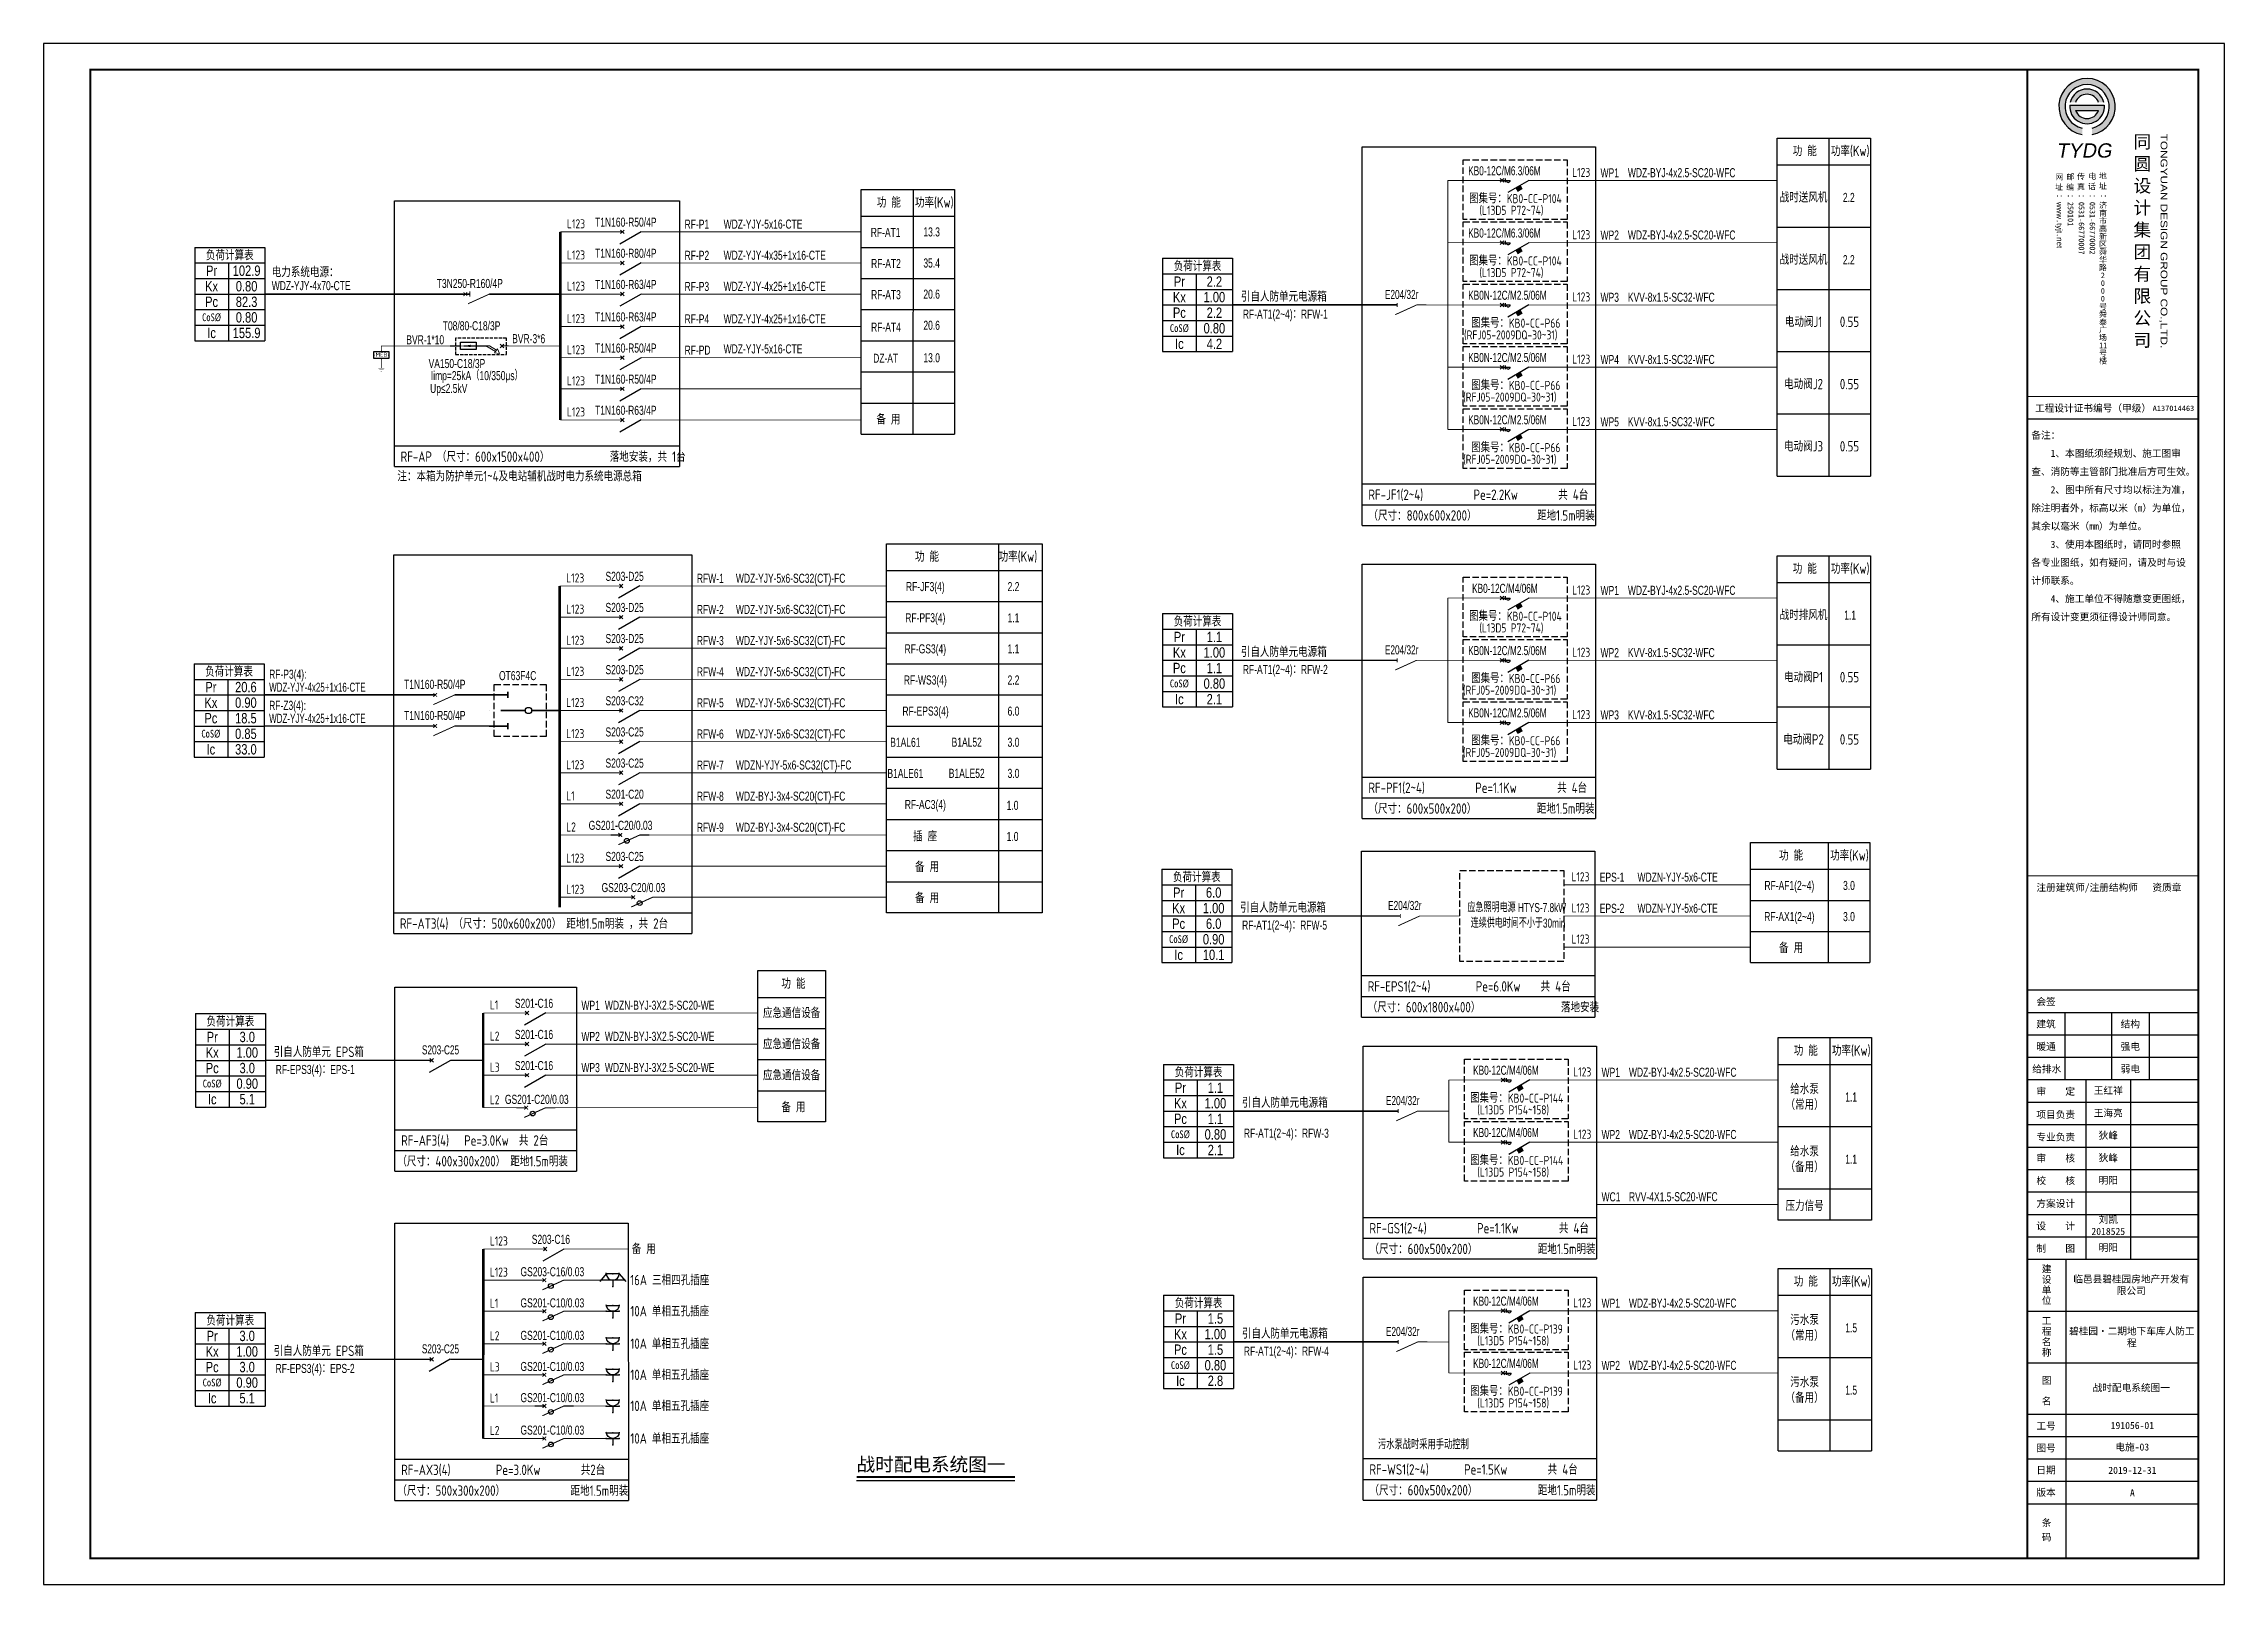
# Model space of a CAD drawing. Extents: x 1680526 to 2359975, y 920307 to 3738831.
# Drawn here: x 1878481 to 1962581, y 989707 to 1049107 of the extents above; entities that cross this region are included whole.
import ezdxf
from ezdxf.enums import TextEntityAlignment as Align

# ---------------------------------------------------------------- set-up
doc = ezdxf.new("R2010")
doc.units = 0
doc.header["$LTSCALE"] = 1000
doc.linetypes.add('CONTINOUS', pattern=[0])
doc.linetypes.add('DASH', pattern=[0.35, 0.25, -0.1])
for name, color, linetype in [('A', 3, 'Continuous'), ('AB', 1, 'Continuous'), ('BORDER', 7, 'Continuous'), ('DIM_SYMB', 3, 'Continuous'), ('ECA_TK', 7, 'Continuous'), ('ELEMENT', 3, 'Continuous'), ('EQUIP-插座', 3, 'Continuous'), ('EQUIP-照明', 3, 'Continuous'), ('EQUIP-箱柜', 3, 'Continuous'), ('SIG_TEXT', 53, 'Continuous'), ('tk', 7, 'Continuous'), ('WIRE-母线', 6, 'Continuous'), ('WIRE-系统', 4, 'Continuous'), ('电气', 3, 'Continuous'), ('系统字体', 3, 'Continuous')]:
    doc.layers.add(name, color=color, linetype=linetype)
doc.styles.add('_TCH_LABEL', font='COMPLEX', dxfattribs={"bigfont": 'GBCBIG'})
doc.styles.add('_TEL_DIM', font='TSSDENG', dxfattribs={"width": 0.8, "height": 3.5, "bigfont": 'TSSDCHN'})
doc.styles.add('BZHZ', font='bzxw.shx', dxfattribs={"width": 0.8, "bigfont": 'bzhz.shx'})
doc.styles.add('CCDI_T0G_01', font='arial.ttf')
doc.styles.add('HZ', font='')
doc.styles.get("Standard").update_dxf_attribs({"font": 'GBENOR', "bigfont": 'GBCBIG'})
doc.styles.add('SUNTXT', font='', dxfattribs={"height": 273})
doc.styles.add('tyad', font='swissk.ttf', dxfattribs={"height": 2.5})
doc.styles.add('TYDG_02', font='TSSDENG', dxfattribs={"width": 0.8, "bigfont": 'TSSDCHN'})
doc.styles.add('宋体', font='bzxw.shx', dxfattribs={"width": 0.8, "bigfont": 'bzhz.shx'})
doc.styles.add('探索者', font='TSSDENG.shx', dxfattribs={"width": 0.8, "height": 350, "bigfont": 'TSSDCHN.shx'})
doc.styles.add('黑体', font='simhei.ttf', dxfattribs={"height": 10})
doc.styles.get('HZ').set_extended_font_data('SimSun')
doc.styles.get('SUNTXT').set_extended_font_data('SimSun')

msp = doc.modelspace()

# ---------------------------------------------------------------- texts
at = {"layer": 'DIM_SYMB', "color": 7, "style": '黑体'}
msp.add_text('战时配电系统图一', height=525.74, dxfattribs=at).set_placement((1909832.4, 994070.7))
at = {"layer": 'ELEMENT', "flags": 9}
msp.add_attdef('S', (1894545.7, 1039451.2), '断路器', height=0.01, rotation=90, dxfattribs=at)
at = {"layer": 'SIG_TEXT'}
for s, height, style, width, p in [('功 能', 400, 'TYDG_02', 0.8, (1945932.6, 1044768.4)), ('功率(Kw)', 400, 'TYDG_02', 0.8, (1947404.5, 1044768.4)), ('KB0-12C/M6.3/06M', 350, '宋体', 0.68, (1933419.1, 1044031.1)), ('WP1', 350, '宋体', 0.7, (1938521.8, 1043952.6)), ('WDZ-BYJ-4x2.5-SC20-WFC', 350, '宋体', 0.7, (1939576.9, 1043955.8)), ('功 能', 400, 'TYDG_02', 0.8, (1910610.1, 1042786.9)), ('功率(Kw)', 400, 'TYDG_02', 0.8, (1912082.1, 1042786.9)), ('2.2', 350, '宋体', 0.7, (1947868.9, 1043002.2)), ('T1N160-R50/4P', 350, '宋体', 0.7, (1899747.7, 1042049.7)), ('RF-P1', 350, '宋体', 0.7, (1903199.3, 1041971.2)), ('WDZ-YJY-5x16-CTE', 350, '宋体', 0.7, (1904704.8, 1041974.3)), ('13.3', 350, '宋体', 0.7, (1912408.3, 1041673.8)), ('KB0-12C/M6.3/06M', 350, '宋体', 0.68, (1933419.1, 1041631.1)), ('T1N160-R80/4P', 350, '宋体', 0.7, (1899747.7, 1040849.7)), ('WP2', 350, '宋体', 0.7, (1938521.8, 1041552.6)), ('WDZ-BYJ-4x2.5-SC20-WFC', 350, '宋体', 0.7, (1939576.9, 1041555.8)), ('电力系统电源：', 400, 'TYDG_02', 0.8, (1887278.1, 1040102.4)), ('RF-P2', 350, '宋体', 0.7, (1903199.3, 1040771.2)), ('WDZ-YJY-4x35+1x16-CTE', 350, '宋体', 0.7, (1904704.8, 1040774.3)), ('35.4', 350, '宋体', 0.7, (1912408.3, 1040473.8)), ('2.2', 350, '宋体', 0.7, (1947868.9, 1040602.2)), ('WDZ-YJY-4x70-CTE', 350, '宋体', 0.7, (1887278.1, 1039602.4)), ('T3N250-R160/4P', 350, '宋体', 0.7, (1893641.3, 1039685.4)), ('T1N160-R63/4P', 350, '宋体', 0.7, (1899747.7, 1039649.7)), ('RF-P3', 350, '宋体', 0.7, (1903199.3, 1039571.2)), ('WDZ-YJY-4x25+1x16-CTE', 350, '宋体', 0.7, (1904704.8, 1039574.3)), ('20.6', 350, '宋体', 0.7, (1912408.3, 1039273.8)), ('引自人防单元电源箱', 400, 'TYDG_02', 0.8, (1924650.5, 1039159.6)), ('E204/32r', 350, '宋体', 0.68, (1930207.3, 1039261.7)), ('KB0N-12C/M2.5/06M', 350, '宋体', 0.68, (1933419.1, 1039231.1)), ('WP3', 350, '宋体', 0.7, (1938521.8, 1039152.6)), ('KVV-8x1.5-SC32-WFC', 350, '宋体', 0.7, (1939576.9, 1039155.8)), ('T1N160-R63/4P', 350, '宋体', 0.7, (1899747.6, 1038396.6)), ('RF-P4', 350, '宋体', 0.7, (1903199.2, 1038318.1)), ('WDZ-YJY-4x25+1x16-CTE', 350, '宋体', 0.7, (1904704.8, 1038321.2)), ('RF-AT1(2~4)：RFW-1', 350, '宋体', 0.7, (1924727.7, 1038505.8)), ('BVR-1*10', 350, '宋体', 0.7, (1892468.8, 1037516.1)), ('T08/80-C18/3P', 350, '宋体', 0.7, (1893873.4, 1038053.6)), ('BVR-3*6', 350, '宋体', 0.7, (1896549.7, 1037558.1)), ('20.6', 350, '宋体', 0.7, (1912408.5, 1038073.8)), ('VA150-C18/3P ', 350, '宋体', 0.7, (1893327.1, 1036599)), ('T1N160-R50/4P', 350, '宋体', 0.7, (1899747.7, 1037196.6)), ('RF-PD', 350, '宋体', 0.7, (1903199.3, 1037118.1)), ('WDZ-YJY-5x16-CTE', 350, '宋体', 0.7, (1904703.9, 1037163.3)), ('13.0', 350, '宋体', 0.7, (1912408.3, 1036820.7)), ('KB0N-12C/M2.5/06M', 350, '宋体', 0.68, (1933419.1, 1036831.1)), ('WP4', 350, '宋体', 0.7, (1938521.8, 1036752.6)), ('KVV-8x1.5-SC32-WFC', 350, '宋体', 0.7, (1939576.9, 1036755.8)), ('Iimp=25kA（10/350μs）', 350, '宋体', 0.7, (1893413.8, 1036132.9)), ('T1N160-R50/4P', 350, '宋体', 0.7, (1899748.2, 1035996.6)), ('Up≤2.5kV ', 350, '宋体', 0.7, (1893386.4, 1035640.4)), ('T1N160-R63/4P', 350, '宋体', 0.7, (1899747.5, 1034796.6)), ('备 用', 400, 'TYDG_02', 0.8, (1910595.2, 1034423.6)), ('KB0N-12C/M2.5/06M', 350, '宋体', 0.68, (1933419.1, 1034431.1)), ('WP5', 350, '宋体', 0.7, (1938521.8, 1034352.6)), ('KVV-8x1.5-SC32-WFC', 350, '宋体', 0.7, (1939576.9, 1034355.8)), ('RF-AP （尺寸：600x1500x400）            落地安装，共 1台 ', 400, 'TYDG_02', 0.8, (1892249, 1032982.8)), ('注：本箱为防护单元1~4及电站辅机战时电力系统电源总箱', 400, 'TYDG_02', 0.8, (1892123.5, 1032232.1)), ('RF-JF1(2~4)          Pe=2.2Kw        共 4台 ', 400, 'TYDG_02', 0.8, (1929571.4, 1031517.1)), ('（尺寸：800x600x200）            距地1.5m明装 ', 400, 'TYDG_02', 0.8, (1929571.4, 1030717.3)), ('功 能', 400, 'TYDG_02', 0.8, (1912082.6, 1029133.3)), ('功率(Kw)', 400, 'TYDG_02', 0.8, (1915309.2, 1029133.2)), ('S203-D25', 350, '宋体', 0.7, (1900149.2, 1028396.1)), ('RFW-1', 350, '宋体', 0.7, (1903672.9, 1028317.6)), ('WDZ-YJY-5x6-SC32(CT)-FC', 350, '宋体', 0.7, (1905178.1, 1028320.7)), ('功 能', 400, 'TYDG_02', 0.8, (1945932.6, 1028668.5)), ('功率(Kw)', 400, 'TYDG_02', 0.8, (1947404.5, 1028668.5)), ('KB0-12C/M4/06M', 350, '宋体', 0.68, (1933569.1, 1027931.3)), ('WP1', 350, '宋体', 0.7, (1938521.8, 1027852.8)), ('WDZ-BYJ-4x2.5-SC20-WFC', 350, '宋体', 0.7, (1939576.9, 1027855.9)), ('S203-D25', 350, '宋体', 0.7, (1900149.2, 1027196.1)), ('RFW-2', 350, '宋体', 0.7, (1903672.9, 1027117.6)), ('WDZ-YJY-5x6-SC32(CT)-FC', 350, '宋体', 0.7, (1905178.1, 1027120.7)), ('1.1', 350, '宋体', 0.7, (1947918.9, 1026902.3)), ('S203-D25', 350, '宋体', 0.7, (1900149.2, 1025996.1)), ('RFW-3', 350, '宋体', 0.7, (1903672.9, 1025917.6)), ('WDZ-YJY-5x6-SC32(CT)-FC', 350, '宋体', 0.7, (1905178.1, 1025920.7)), ('引自人防单元电源箱', 400, 'TYDG_02', 0.8, (1924650.5, 1025459.7)), ('E204/32r', 350, '宋体', 0.68, (1930207.3, 1025561.8)), ('KB0N-12C/M2.5/06M', 350, '宋体', 0.68, (1933419.1, 1025531.3)), ('WP2', 350, '宋体', 0.7, (1938521.8, 1025452.8)), ('KVV-8x1.5-SC32-WFC', 350, '宋体', 0.7, (1939576.9, 1025455.9)), ('WDZ-YJY-4x25+1x16-CTE', 350, '宋体', 0.66, (1887178.2, 1024120.7)), ('RF-P3(4):', 350, '宋体', 0.7, (1887178.2, 1024620.7)), ('T1N160-R50/4P', 350, '宋体', 0.7, (1892381.6, 1024231.7)), ('OT63F4C', 350, '宋体', 0.7, (1896043, 1024567.6)), ('S203-D25', 350, '宋体', 0.7, (1900149.2, 1024796.1)), ('RFW-4', 350, '宋体', 0.7, (1903672.9, 1024717.6)), ('WDZ-YJY-5x6-SC32(CT)-FC', 350, '宋体', 0.7, (1905178.1, 1024720.7)), ('RF-AT1(2~4)：RFW-2', 350, '宋体', 0.7, (1924727.7, 1024805.9)), ('RF-Z3(4):', 350, '宋体', 0.7, (1887178.2, 1023420.7)), ('S203-C32', 350, '宋体', 0.7, (1900149.2, 1023596.1)), ('RFW-5', 350, '宋体', 0.7, (1903672.9, 1023517.6)), ('WDZ-YJY-5x6-SC32(CT)-FC', 350, '宋体', 0.7, (1905178.1, 1023520.7)), ('KB0N-12C/M2.5/06M', 350, '宋体', 0.68, (1933419.1, 1023131.3)), ('WDZ-YJY-4x25+1x16-CTE', 350, '宋体', 0.66, (1887178.2, 1022920.7)), ('T1N160-R50/4P', 350, '宋体', 0.7, (1892381.6, 1023031.7)), ('S203-C25', 350, '宋体', 0.7, (1900149.2, 1022396.1)), ('RFW-6', 350, '宋体', 0.7, (1903672.9, 1022317.6)), ('WDZ-YJY-5x6-SC32(CT)-FC', 350, '宋体', 0.7, (1905178.1, 1022320.7)), ('WP3', 350, '宋体', 0.7, (1938521.8, 1023052.8)), ('KVV-8x1.5-SC32-WFC', 350, '宋体', 0.7, (1939576.9, 1023055.9)), ('S203-C25', 350, '宋体', 0.7, (1900149.2, 1021196.1)), ('RFW-7', 350, '宋体', 0.7, (1903672.9, 1021117.6)), ('WDZN-YJY-5x6-SC32(CT)-FC', 350, '宋体', 0.7, (1905178.1, 1021120.7)), ('S201-C20', 350, '宋体', 0.7, (1900149.2, 1019996.1)), ('RFW-8', 350, '宋体', 0.7, (1903672.9, 1019917.6)), ('WDZ-BYJ-3x4-SC20(CT)-FC', 350, '宋体', 0.7, (1905178.1, 1019920.7)), ('RF-PF1(2~4)          Pe=1.1Kw        共 4台 ', 400, 'TYDG_02', 0.8, (1929571.4, 1020217.3)), ('1.0', 350, '宋体', 0.7, (1915620.1, 1019567)), ('（尺寸：600x500x200）            距地1.5m明装 ', 400, 'TYDG_02', 0.8, (1929571.4, 1019417.4)), ('GS201-C20/0.03', 350, '宋体', 0.7, (1899499.4, 1018796.1)), ('RFW-9', 350, '宋体', 0.7, (1903672.9, 1018717.6)), ('WDZ-BYJ-3x4-SC20(CT)-FC', 350, '宋体', 0.7, (1905178.1, 1018720.7)), ('1.0', 350, '宋体', 0.7, (1915620.1, 1018367)), ('S203-C25', 350, '宋体', 0.7, (1900149.2, 1017596.1)), ('备 用', 400, 'TYDG_02', 0.8, (1912084.1, 1017170)), ('功 能', 400, 'TYDG_02', 0.8, (1945404.2, 1017611.9)), ('功率(Kw)', 400, 'TYDG_02', 0.8, (1947376.1, 1017611.9)), ('EPS-1', 350, '宋体', 0.7, (1938493.4, 1016796.2)), ('WDZN-YJY-5x6-CTE', 350, '宋体', 0.7, (1939948.5, 1016799.3)), ('GS203-C20/0.03', 350, '宋体', 0.7, (1899996.5, 1016396.1)), ('备 用', 400, 'TYDG_02', 0.8, (1912084.1, 1015970)), ('引自人防单元电源箱', 400, 'TYDG_02', 0.8, (1924622.1, 1015603.2)), ('E204/32r', 350, '宋体', 0.68, (1930328.9, 1015705.2)), ('应急照明电源 HTYS-7.8kW', 350, '宋体', 0.68, (1933390.7, 1015624.7)), ('EPS-2', 350, '宋体', 0.7, (1938493.4, 1015596.2)), ('WDZN-YJY-5x6-CTE', 350, '宋体', 0.7, (1939948.5, 1015599.3)), ('RF-AT3(4) （尺寸：500x600x200） 距地1.5m明装 ，共 2台 ', 400, 'TYDG_02', 0.8, (1892221.4, 1014982.4)), ('RF-AT1(2~4)：RFW-5', 350, '宋体', 0.7, (1924699.4, 1014949.3)), ('连续供电时间不小于30min', 350, '宋体', 0.68, (1933515.7, 1015024.7)), ('备 用', 400, 'TYDG_02', 0.8, (1945405.7, 1014048.6)), ('功 能', 400, 'TYDG_02', 0.8, (1906931.4, 1012671.9)), ('RF-EPS1(2~4)         Pe=6.0Kw    共 4台 ', 400, 'TYDG_02', 0.8, (1929543.1, 1012560.7)), ('S201-C16', 350, '宋体', 0.7, (1896654.9, 1011934.6)), ('WP1', 350, '宋体', 0.7, (1899220.6, 1011856.1)), ('WDZN-BYJ-3X2.5-SC20-WE', 350, '宋体', 0.7, (1900126.1, 1011859.3)), ('（尺寸：600x1800x400）                落地安装 ', 400, 'TYDG_02', 0.8, (1929543.1, 1011760.9)), ('S201-C16', 350, '宋体', 0.7, (1896654.9, 1010734.6)), ('WP2', 350, '宋体', 0.7, (1899220.6, 1010656.1)), ('WDZN-BYJ-3X2.5-SC20-WE', 350, '宋体', 0.7, (1900126.1, 1010659.3)), ('引自人防单元 EPS箱', 400, 'TYDG_02', 0.8, (1887353.2, 1010036.6)), ('S203-C25', 350, '宋体', 0.68, (1893070.7, 1010138.6)), ('功 能', 400, 'TYDG_02', 0.8, (1945972.8, 1010089.3)), ('功率(Kw)', 400, 'TYDG_02', 0.8, (1947444.8, 1010089.3)), ('RF-EPS3(4)：EPS-1', 350, '宋体', 0.7, (1887430.5, 1009382.7)), ('S201-C16', 350, '宋体', 0.7, (1896654.9, 1009534.6)), ('WP3', 350, '宋体', 0.7, (1899220.6, 1009456.1)), ('WDZN-BYJ-3X2.5-SC20-WE', 350, '宋体', 0.7, (1900126.1, 1009459.3)), ('KB0-12C/M4/06M', 350, '宋体', 0.68, (1933609.3, 1009352.1)), ('WP1', 350, '宋体', 0.7, (1938562, 1009273.6)), ('WDZ-BYJ-4x2.5-SC20-WFC', 350, '宋体', 0.7, (1939617.2, 1009276.7)), ('GS201-C20/0.03', 350, '宋体', 0.7, (1896269.7, 1008231.9)), ('引自人防单元电源箱', 400, 'TYDG_02', 0.8, (1924690.8, 1008080.6)), ('E204/32r', 350, '宋体', 0.68, (1930247.5, 1008182.6)), ('1.1', 350, '宋体', 0.7, (1947959.2, 1008323.1)), ('备 用', 400, 'TYDG_02', 0.8, (1906933.2, 1007908.6)), ('RF-AF3(4)   Pe=3.0Kw  共 2台 ', 400, 'TYDG_02', 0.8, (1892270.8, 1006620.8)), ('RF-AT1(2~4)：RFW-3', 350, '宋体', 0.7, (1924768, 1006926.7)), ('KB0-12C/M4/06M', 350, '宋体', 0.68, (1933609.3, 1006952.1)), ('WP2', 350, '宋体', 0.7, (1938562, 1006873.6)), ('WDZ-BYJ-4x2.5-SC20-WFC', 350, '宋体', 0.7, (1939617.2, 1006876.7)), ('（尺寸：400x300x200） 距地1.5m明装 ', 400, 'TYDG_02', 0.8, (1892120.8, 1005820.8)), ('1.1', 350, '宋体', 0.7, (1947959.2, 1005923.1)), ('WC1', 350, '宋体', 0.7, (1938562, 1004473.6)), ('RVV-4X1.5-SC20-WFC', 350, '宋体', 0.7, (1939617.2, 1004476.7)), ('RF-GS1(2~4)          Pe=1.1Kw        共 4台 ', 400, 'TYDG_02', 0.8, (1929611.7, 1003238.3)), ('S203-C16', 350, '宋体', 0.7, (1897305.5, 1002834.8)), ('（尺寸：600x500x200）            距地1.5m明装 ', 400, 'TYDG_02', 0.8, (1929611.7, 1002438.5)), ('GS203-C16/0.03', 350, '宋体', 0.7, (1896870.3, 1001585.2)), ('功 能', 400, 'TYDG_02', 0.8, (1945972.8, 1001189.4)), ('功率(Kw)', 400, 'TYDG_02', 0.8, (1947444.8, 1001189.4)), ('KB0-12C/M4/06M', 350, '宋体', 0.68, (1933609.3, 1000452.2)), ('GS201-C10/0.03', 350, '宋体', 0.7, (1896870.3, 1000385.2)), ('WP1', 350, '宋体', 0.7, (1938562, 1000373.7)), ('WDZ-BYJ-4x2.5-SC20-WFC', 350, '宋体', 0.7, (1939617.2, 1000376.9)), ('GS201-C10/0.03', 350, '宋体', 0.7, (1896870.4, 999132.1)), ('引自人防单元电源箱', 400, 'TYDG_02', 0.8, (1924690.8, 999180.7)), ('E204/32r', 350, '宋体', 0.68, (1930247.5, 999282.8)), ('1.5', 350, '宋体', 0.7, (1947959.2, 999423.2)), ('引自人防单元 EPS箱', 400, 'TYDG_02', 0.8, (1887349.7, 998510.2)), ('S203-C25', 350, '宋体', 0.68, (1893067.1, 998612.2)), ('GS201-C10/0.03', 350, '宋体', 0.7, (1896870.3, 997932.1)), ('RF-AT1(2~4)：RFW-4', 350, '宋体', 0.7, (1924768, 998526.8)), ('KB0-12C/M4/06M', 350, '宋体', 0.68, (1933609.3, 998052.2)), ('WP2', 350, '宋体', 0.7, (1938562, 997973.7)), ('WDZ-BYJ-4x2.5-SC20-WFC', 350, '宋体', 0.7, (1939617.2, 997976.9)), ('RF-EPS3(4)：EPS-2', 350, '宋体', 0.7, (1887426.9, 997856.3)), ('GS201-C10/0.03', 350, '宋体', 0.7, (1896870.5, 996732.1)), ('1.5', 350, '宋体', 0.7, (1947959.2, 997023.2)), ('GS201-C10/0.03', 350, '宋体', 0.7, (1896870.5, 995479)), ('污水泵战时采用手动控制', 350, '宋体', 0.7, (1929939.4, 994919.2)), ('RF-AX3(4)         Pe=3.0Kw        共2台 ', 400, 'TYDG_02', 0.8, (1892271.4, 993920.9)), ('RF-WS1(2~4)       Pe=1.5Kw        共 4台 ', 400, 'TYDG_02', 0.8, (1929611.7, 993938.2)), ('（尺寸：500x300x200）             距地1.5m明装 ', 400, 'TYDG_02', 0.8, (1892121.4, 993120.9)), ('（尺寸：600x500x200）            距地1.5m明装 ', 400, 'TYDG_02', 0.8, (1929611.7, 993138.4))]:
    msp.add_text(s, height=height, dxfattribs=dict(at, style=style, width=width)).set_placement(p)
for s, height, style, width, p in [('战时送风机', 400, 'TYDG_02', 0.8, (1946350.9, 1042983.5)), ('RF-AT1', 350, '宋体', 0.7, (1910953.2, 1041655.1)), ('RF-AT2', 350, '宋体', 0.7, (1910964.7, 1040455.1)), ('战时送风机', 400, 'TYDG_02', 0.8, (1946350.9, 1040583.5)), ('RF-AT3', 350, '宋体', 0.7, (1910964.7, 1039255.1)), ('RF-AT4', 350, '宋体', 0.7, (1910964.6, 1038002)), ('电动阀J1', 400, 'TYDG_02', 0.8, (1946350.9, 1038183.5)), ('0.55', 400, 'TYDG_02', 0.8, (1948122.2, 1038183.5)), ('DZ-AT', 350, '宋体', 0.7, (1910953.2, 1036802)), ('电动阀J2', 400, 'TYDG_02', 0.8, (1946350.9, 1035783.5)), ('0.55', 400, 'TYDG_02', 0.8, (1948122.2, 1035783.5)), ('电动阀J3', 400, 'TYDG_02', 0.8, (1946350.9, 1033383.5)), ('0.55', 400, 'TYDG_02', 0.8, (1948122.1, 1033383.5)), ('RF-JF3(4)', 350, '宋体', 0.7, (1912483.2, 1027998.4)), ('2.2', 350, '宋体', 0.7, (1915883.5, 1027998.3)), ('RF-PF3(4)', 350, '宋体', 0.7, (1912483.2, 1026798.4)), ('1.1', 350, '宋体', 0.7, (1915883.5, 1026798.3)), ('战时排风机', 400, 'TYDG_02', 0.8, (1946350.9, 1026883.6)), ('RF-GS3(4)', 350, '宋体', 0.7, (1912483.2, 1025598.4)), ('1.1', 350, '宋体', 0.7, (1915883.5, 1025598.3)), ('RF-WS3(4)', 350, '宋体', 0.7, (1912483.2, 1024398.4)), ('2.2', 350, '宋体', 0.7, (1915883.5, 1024398.3)), ('电动阀P1', 400, 'TYDG_02', 0.8, (1946350.9, 1024483.6)), ('0.55', 400, 'TYDG_02', 0.8, (1948122.2, 1024483.6)), ('RF-EPS3(4)', 350, '宋体', 0.7, (1912493.1, 1023198.4)), ('6.0', 350, '宋体', 0.7, (1915883.5, 1023198.3)), ('B1AL61', 350, '宋体', 0.7, (1911713.2, 1021996.7)), ('B1AL52', 350, '宋体', 0.7, (1914080.1, 1022000.4)), ('3.0', 350, '宋体', 0.7, (1915883.5, 1021998.3)), ('电动阀P2', 400, 'TYDG_02', 0.8, (1946350.9, 1022083.6)), ('0.55', 400, 'TYDG_02', 0.8, (1948122.2, 1022083.6)), ('B1ALE61', 350, '宋体', 0.7, (1911713.2, 1020796.7)), ('B1ALE52', 350, '宋体', 0.7, (1914080.1, 1020800.4)), ('3.0', 350, '宋体', 0.7, (1915883.5, 1020798.3)), ('RF-AC3(4)', 350, '宋体', 0.7, (1912483.2, 1019598.4)), ('插 座', 400, 'TYDG_02', 0.8, (1912472.4, 1018348.4)), ('RF-AF1(2~4)', 350, '宋体', 0.7, (1945803.6, 1016477)), ('3.0', 350, '宋体', 0.7, (1948102.7, 1016476.9)), ('RF-AX1(2~4)', 350, '宋体', 0.7, (1945803.6, 1015277)), ('3.0', 350, '宋体', 0.7, (1948102.7, 1015276.9)), ('应急通信设备', 400, 'TYDG_02', 0.8, (1907326.4, 1011540.1)), ('应急通信设备', 400, 'TYDG_02', 0.8, (1907326.4, 1010340.1)), ('应急通信设备', 400, 'TYDG_02', 0.8, (1907326.3, 1009140.1)), ('给水泵', 400, 'TYDG_02', 0.8, (1946391.2, 1008604.5)), ('（常用）', 400, 'TYDG_02', 0.8, (1946391.2, 1008004.5)), ('给水泵', 400, 'TYDG_02', 0.8, (1946391.2, 1006204.5)), ('（备用）', 400, 'TYDG_02', 0.8, (1946391.2, 1005604.5)), ('压力信号', 400, 'TYDG_02', 0.8, (1946391.2, 1004104.5)), ('备 用', 400, 'TYDG_02', 0.8, (1901626.9, 1002440.2)), ('16A 三相四孔插座', 400, 'TYDG_02', 0.8, (1902626.9, 1001240.2)), ('10A 单相五孔插座', 400, 'TYDG_02', 0.8, (1902626.9, 1000040.2)), ('污水泵', 400, 'TYDG_02', 0.8, (1946391.2, 999704.6)), ('10A 单相五孔插座', 400, 'TYDG_02', 0.8, (1902626.9, 998787.1)), ('（常用）', 400, 'TYDG_02', 0.8, (1946391.2, 999104.6)), ('10A 单相五孔插座', 400, 'TYDG_02', 0.8, (1902626.9, 997587.1)), ('污水泵', 400, 'TYDG_02', 0.8, (1946391.2, 997304.6)), ('10A 单相五孔插座', 400, 'TYDG_02', 0.8, (1902626.9, 996387.1)), ('（备用）', 400, 'TYDG_02', 0.8, (1946391.2, 996704.6)), ('10A 单相五孔插座', 400, 'TYDG_02', 0.8, (1902626.9, 995134))]:
    msp.add_text(s, height=height, dxfattribs=dict(at, style=style, width=width)).set_placement(p, align=Align.CENTER)
at = {"layer": 'tk', "char_height": 273, "attachment_point": 5}
for s, insert, width, style in [('王红祥', (1958103, 1008730.5), 1709, 'SUNTXT'), ('王海亮', (1958103, 1007865.5), 1709, 'SUNTXT'), ('狄峰', (1958103, 1007000.5), 1709, 'SUNTXT'), ('狄峰', (1958103, 1006135.5), 1709, 'SUNTXT'), ('明阳', (1958103, 1005270.5), 1709, 'SUNTXT'), ('刘凯2018525', (1958103, 1003540.5), 1709, 'SUNTXT'), ('明阳', (1958103, 1002675.5), 1709, 'SUNTXT'), ('临邑县碧桂园房地产开发有限公司', (1958989.5, 1001235.5), 4672, '黑体'), ('碧桂园·二期地下车库人防工程', (1959009.4, 999229.7), 4911.999, '黑体'), ('战时配电系统图一', (1958991.5, 997270.5), 4698, '黑体'), ('191056-01', (1959032, 995831.5), 5097, '黑体'), ('电施-03', (1959029, 994987), 4839, '黑体'), ('2019-12-31', (1959032, 994101.5), 5097, '黑体'), ('A', (1959032, 993236.5), 5097, '黑体')]:
    msp.add_mtext(s, dxfattribs=dict(at, insert=insert, width=width, style=style))
at = {"layer": '系统字体', "color": 43, "width": 0.8}
for s, style, p in [('L123', '探索者', (1937428.3, 1043967.3)), ('图集号：KB0-CC-P104', 'TYDG_02', (1933452.6, 1042955.8)), ('(L13D5 P72~74)', 'TYDG_02', (1933852.6, 1042505.8)), ('L123', '探索者', (1898665.3, 1041985.9)), ('L123', '探索者', (1937428.3, 1041567.3)), ('L123', '探索者', (1898665.3, 1040785.9)), ('图集号：KB0-CC-P104', 'TYDG_02', (1933452.6, 1040555.8)), ('(L13D5 P72~74)', 'TYDG_02', (1933852.6, 1040105.8)), ('L123', '探索者', (1898665.3, 1039585.9)), ('L123', '探索者', (1937428.3, 1039167.3)), ('L123', '探索者', (1898665.3, 1038332.8)), ('(RFJ05-2009DQ-30~31)', 'TYDG_02', (1933260.6, 1037701.8)), ('图集号：KB0-CC-P66', 'TYDG_02', (1933532.6, 1038155.8)), ('L123', '探索者', (1898664.6, 1037132.8)), ('L123', '探索者', (1937428.3, 1036767.3)), ('L123', '探索者', (1898663.9, 1035932.8)), ('图集号：KB0-CC-P66', 'TYDG_02', (1933532.6, 1035755.8)), ('(RFJ05-2009DQ-30~31)', 'TYDG_02', (1933223.8, 1035305.8)), ('L123', '探索者', (1898663.2, 1034732.8)), ('L123', '探索者', (1937428.3, 1034367.3)), ('图集号：KB0-CC-P66', 'TYDG_02', (1933532.6, 1033355.8)), ('(RFJ05-2009DQ-30~31)', 'TYDG_02', (1933223.8, 1032905.8)), ('L123', '探索者', (1898633.7, 1028332.3)), ('L123', '探索者', (1937428.3, 1027867.4)), ('L123', '探索者', (1898633.7, 1027132.3)), ('图集号：KB0-CC-P104', 'TYDG_02', (1933452.6, 1026856)), ('L123', '探索者', (1898633.7, 1025932.3)), ('(L13D5 P72~74)', 'TYDG_02', (1933852.6, 1026406)), ('L123', '探索者', (1937428.3, 1025467.4)), ('L123', '探索者', (1898633.7, 1024732.3)), ('(RFJ05-2009DQ-30~31)', 'TYDG_02', (1933215.2, 1024006)), ('图集号：KB0-CC-P66', 'TYDG_02', (1933532.6, 1024456)), ('L123', '探索者', (1898633.7, 1023532.3)), ('L123', '探索者', (1898633.7, 1022332.3)), ('L123', '探索者', (1937428.3, 1023067.4)), ('(RFJ05-2009DQ-30~31)', 'TYDG_02', (1933215.2, 1021606)), ('图集号：KB0-CC-P66', 'TYDG_02', (1933532.6, 1022056)), ('L123', '探索者', (1898633.7, 1021132.3)), ('L1', '探索者', (1898633.7, 1019932.3)), ('L2', '探索者', (1898633.1, 1018732.3)), ('L123', '探索者', (1898633.7, 1017532.3)), ('L123', '探索者', (1937399.9, 1016810.9)), ('L123', '探索者', (1898632.1, 1016332.3)), ('L123', '探索者', (1937399.9, 1015610.9)), ('L123', '探索者', (1937399.9, 1014410.9)), ('L1', '探索者', (1895686.6, 1011870.8)), ('L2', '探索者', (1895686.6, 1010670.8)), ('L3', '探索者', (1895686.6, 1009470.8)), ('L123', '探索者', (1937468.5, 1009288.3)), ('L2', '探索者', (1895686.1, 1008217.7)), ('图集号：KB0-CC-P144', 'TYDG_02', (1933492.8, 1008276.8)), ('(L13D5 P154~158)', 'TYDG_02', (1933767.8, 1007826.8)), ('L123', '探索者', (1937468.5, 1006888.3)), ('图集号：KB0-CC-P144', 'TYDG_02', (1933492.8, 1005876.8)), ('(L13D5 P154~158)', 'TYDG_02', (1933767.8, 1005426.8)), ('L123', '探索者', (1895687.2, 1002770.9)), ('L123', '探索者', (1895687.2, 1001570.9)), ('L1', '探索者', (1895687.2, 1000370.9)), ('L123', '探索者', (1937468.5, 1000388.4)), ('L2', '探索者', (1895686.7, 999117.8)), ('图集号：KB0-CC-P139', 'TYDG_02', (1933492.8, 999376.9)), ('(L13D5 P154~158)', 'TYDG_02', (1933767.8, 998926.9)), ('L3', '探索者', (1895686.7, 997917.8)), ('L123', '探索者', (1937468.5, 997988.4)), ('L1', '探索者', (1895687.3, 996717.8)), ('图集号：KB0-CC-P139', 'TYDG_02', (1933492.8, 996976.9)), ('(L13D5 P154~158)', 'TYDG_02', (1933767.8, 996526.9)), ('L2', '探索者', (1895686.9, 995464.7))]:
    msp.add_text(s, height=350, dxfattribs=dict(at, style=style)).set_placement(p)

# ---------------------------------------------------------------- blocks, each defined once
blk = doc.blocks.new('10B_A1E图框')
h = blk.add_hatch(color=256)
h.paths.add_polyline_path([(786.16, 558.97), (786.16, 561.39, -8.823966), (789.97, 561.39), (789.97, 558.98, 11.333343)])
h.paths.add_polyline_path([(781.52, 571.34), (783.6, 571.34, -0.711417), (792.46, 571.34), (794.54, 571.34, 0.79114)], flags=17)
h.paths.add_polyline_path([(781.36, 570.26, 1.071858), (794.7, 570.26)], flags=17)
h.paths.add_polyline_path([(792.44, 568.2, -0.701619), (783.62, 568.2)], flags=16)
for p, q in [((765, 184), (765, 584)), ((765, 184), (765, 584)), ((765, 184), (765, 584)), ((781.36, 570.26), (794.7, 570.26)), ((783.62, 568.2), (792.44, 568.2))]:
    blk.add_line(p, q)
at = {"const_width": 0.5}
blk.add_lwpolyline([(831, 457.96), (765, 457.96)], dxfattribs=at)
blk.add_lwpolyline([(831, 457.96), (765, 457.96)], dxfattribs=at)
for centre, radius, start, end in [((788.05, 569.69), 10.88, 280.13244, 259.96265), ((788.05, 569.69), 8.52, 282.99261, 257.13015), ((788.03, 569.8), 6.69, 13.30217, 166.69783), ((788.03, 569.8), 4.69, 19.14259, 160.85741), ((788.03, 569.8), 6.69, 176.02725, 3.97275), ((788.03, 569.8), 4.69, 199.89154, 340.10846)]:
    blk.add_arc(centre, radius, start, end)
at = {"layer": 'ECA_TK'}
for p, q in [((765, 220.51), (831, 220.51)), ((779.58, 194.56), (779.58, 220.51)), ((797.5, 220.51), (797.5, 194.56)), ((812.08, 194.56), (812.08, 220.51)), ((765, 211.86), (831, 211.86)), ((765, 203.21), (831, 203.21)), ((787.68, 125.36), (787.68, 194.56)), ((804.77, 194.56), (804.77, 125.36)), ((765, 185.91), (831, 185.91)), ((765, 177.26), (831, 177.26)), ((765, 168.61), (831, 168.61)), ((765, 159.96), (831, 159.96)), ((765, 151.31), (831, 151.31)), ((765, 142.66), (831, 142.66)), ((765, 134.01), (831, 134.01)), ((765, 125.36), (831, 125.36)), ((780.03, 10), (780.03, 125.36)), ((765, 105.36), (831, 105.36)), ((765, 85.36), (831, 85.36)), ((831, 56.92), (765, 56.92)), ((831, 48.27), (765, 48.27)), ((831, 39.62), (765, 39.62)), ((831, 30.97), (765, 30.97))]:
    blk.add_line(p, q, dxfattribs=at)
blk.add_lwpolyline([(0, 0), (841, 0), (841, 594), (0, 594)], close=True, dxfattribs=at)
at = {"layer": 'ECA_TK', "const_width": 0.8}
blk.add_lwpolyline([(831, 10), (831, 584), (18, 584), (18, 10)], close=True, dxfattribs=at)
at = {"layer": 'ECA_TK'}
for points, const_width in [([(765, 10), (765, 584)], 0.8), ([(765, 457.96), (831, 457.96)], 0.5), ([(765, 449.25), (831, 449.25)], 0.5), ([(765, 273.16), (831, 273.16)], 0.5), ([(765, 229.16), (831, 229.16)], 0.5), ([(765, 194.56), (831, 194.56)], 0.5), ([(831, 65.57), (765, 65.57)], 0.5)]:
    blk.add_lwpolyline(points, dxfattribs=dict(at, const_width=const_width))
at = {"style": 'tyad', "oblique": 10}
blk.add_text('TYDG', height=5.5, dxfattribs=at).set_placement((776.12, 550.06))
for s, height, style, p in [('同', 5, '黑体', (805.94, 553.7)), ('圆', 5, '黑体', (805.94, 545.2)), ('址', 2.18, 'SUNTXT', (775.74, 537.6)), ('网', 2.18, 'SUNTXT', (775.88, 541.55)), ('编', 2.18, 'SUNTXT', (779.97, 537.57)), ('邮', 2.18, 'SUNTXT', (780.08, 541.58)), ('传', 2.18, 'SUNTXT', (784.17, 541.71)), ('真', 2.18, 'SUNTXT', (784.17, 537.71)), ('话', 2.18, 'SUNTXT', (788.39, 537.86)), ('电', 2.18, 'SUNTXT', (788.57, 541.81)), ('地', 2.18, 'SUNTXT', (792.61, 541.93)), ('址', 2.18, 'SUNTXT', (792.62, 537.99)), ('设', 5, '黑体', (805.94, 536.7)), ('济', 2.18, 'SUNTXT', (792.67, 530.58)), ('南', 2.18, 'SUNTXT', (792.67, 527.58)), ('计', 5, '黑体', (805.94, 528.2)), ('市', 2.18, 'SUNTXT', (792.67, 524.58)), ('高', 2.18, 'SUNTXT', (792.67, 521.58)), ('集', 5, '黑体', (805.94, 519.7)), ('新', 2.18, 'SUNTXT', (792.67, 518.58)), ('舜', 2.18, 'SUNTXT', (792.67, 512.58)), ('区', 2.18, 'SUNTXT', (792.67, 515.58)), ('团', 5, '黑体', (805.94, 511.2)), ('路', 2.18, 'SUNTXT', (792.67, 506.58)), ('华', 2.18, 'SUNTXT', (792.67, 509.58)), ('2', 2.18, 'SUNTXT', (793.36, 503.58)), ('有', 5, '黑体', (805.94, 502.7)), ('0', 2.18, 'SUNTXT', (793.36, 500.58)), ('0', 2.18, 'SUNTXT', (793.36, 497.58)), ('0', 2.18, 'SUNTXT', (793.36, 494.58)), ('限', 5, '黑体', (805.94, 494.2)), ('泰', 2.18, 'SUNTXT', (792.67, 485.58)), ('舜', 2.18, 'SUNTXT', (792.67, 488.58)), ('号', 2.18, 'SUNTXT', (792.67, 491.58)), ('公', 5, '黑体', (805.94, 485.7)), ('场', 2.18, 'SUNTXT', (792.67, 479.58)), ('广', 2.18, 'SUNTXT', (792.67, 482.58)), ('司', 5, '黑体', (805.94, 477.2)), ('楼', 2.18, 'SUNTXT', (792.69, 470.58)), ('号', 2.18, 'SUNTXT', (792.67, 473.58)), ('11', 2.18, 'SUNTXT', (792.67, 476.58))]:
    blk.add_text(s, height=height, dxfattribs=dict(style=style)).set_placement(p)
at = {"style": 'CCDI_T0G_01', "width": 1.25}
blk.add_text('TONGYUAN DESIGN GROUP CO.,LTD.', height=2.6, rotation=270, dxfattribs=at).set_placement((816.42, 559.28))
at = {"char_height": 2.18, "width": 39.1789, "attachment_point": 1, "rotation": 270, "style": 'SUNTXT'}
for s, insert in [('：{\\fArial|b0|i0|c134|p32;www}.{\\fArial|b0|i0|c134|p32;tyjt}.{\\fArial|b0|i0|c134|p32;net\\fArial|b0|i0|c0|p32;}', (778.56, 536.02)), ('：250101', (782.78, 536.02)), ('：0531-66770007', (787, 536.02)), ('：0531-66770002', (791.22, 536.02)), ('：', (795.56, 536.02))]:
    blk.add_mtext(s, dxfattribs=dict(at, insert=insert))
at = {"layer": 'ECA_TK', "linetype": 'Continuous', "style": 'SUNTXT'}
for s, height, p in [('工程设计证书编号（甲级）', 2.7342, (767.97, 452.09)), ('A137014463', 2.051, (813.34, 452.39)), ('注册建筑师/注册结构师   资质章', 2.7342, (768.5, 267.3)), ('会签', 2.734, (768.5, 223.3)), ('建筑', 2.734, (768.5, 214.65)), ('结构', 2.734, (801, 214.65)), ('暖通', 2.734, (768.5, 206)), ('强电', 2.734, (801, 206)), ('给排水', 2.734, (766.9, 197.35)), ('弱电', 2.734, (801, 197.35)), ('审    定', 2.734, (768.5, 188.7)), ('项目负责', 2.734, (768.5, 179.74)), ('专业负责', 2.734, (768.5, 171.09)), ('审    核', 2.734, (768.5, 162.93)), ('校    核', 2.734, (768.5, 154.28)), ('方案设计', 2.734, (768.5, 145.45)), ('设    计', 2.734, (768.5, 136.8)), ('制    图', 2.734, (768.5, 128.15)), ('建', 2.73, (770.59, 120.26)), ('设', 2.73, (770.59, 116.2)), ('位', 2.73, (770.59, 108.08)), ('单', 2.73, (770.59, 112.14)), ('工', 2.73, (770.59, 100.26)), ('程', 2.73, (770.59, 96.2)), ('名', 2.73, (770.59, 92.14)), ('称', 2.73, (770.59, 88.08)), ('图', 2.73, (770.59, 77.33)), ('名', 2.73, (770.59, 69.33)), ('工号', 2.734, (768.5, 59.71)), ('图号', 2.734, (768.5, 51.23)), ('日期', 2.734, (768.5, 42.72)), ('版本', 2.734, (768.5, 34.07)), ('条', 2.73, (770.59, 22.4)), ('码', 2.73, (770.59, 16.85))]:
    blk.add_text(s, height=height, dxfattribs=at).set_placement(p)
at = {"layer": 'ECA_TK', "style": 'SUNTXT'}
for s, p in [('备注：', (766.54, 441.68)), ('    1、本图纸须经规划、施工图审', (766.54, 434.68)), ('查、消防等主管部门批准后方可生效。', (766.54, 427.66)), ('    2、图中所有尺寸均以标注为准，', (766.54, 420.65)), ('除注明者外，标高以米（m）为单位，', (766.54, 413.62)), ('其余以毫米（mm）为单位。', (766.54, 406.61)), ('各专业图纸，如有疑问，请及时与设', (766.54, 392.61)), ('    3、使用本图纸时，请同时参照', (766.54, 399.6)), ('计师联系。', (766.54, 385.63)), ('    4、施工单位不得随意变更图纸，', (766.54, 378.63)), ('所有设计变更须征得设计师同意。', (766.54, 371.62))]:
    blk.add_text(s, height=2.73, dxfattribs=at).set_placement(p)
blk = doc.blocks.new('QF102')
at = {"layer": 'A', "color": 3}
for p, q in [((0, -10), (-4.91, -1.5)), ((-0.71, -3.21), (0.71, -1.79)), ((-0.71, -1.79), (0.71, -3.21))]:
    blk.add_line(p, q, dxfattribs=at)
at = {"layer": 'A', "color": 3, "const_width": 0.3}
for points in [[(0, 0), (0, -2.5)], [(0, -10), (0, -12.5)]]:
    blk.add_lwpolyline(points, dxfattribs=at)
at = {"layer": 'AB', "color": 3, "width": 0.6, "flags": 9}
blk.add_attdef('QF', text='', height=3.99, dxfattribs=at).set_placement((5, -7.45), align=Align.MIDDLE)
blk = doc.blocks.new('$element$00000390')
at = {"const_width": 0.0233}
for points in [[(0, 0), (0, -0.38)], [(-0.25, -0.38), (0.25, -0.38)], [(-0.19, -0.5), (0.19, -0.5)], [(-0.06, -0.63), (0.06, -0.63)]]:
    blk.add_lwpolyline(points, dxfattribs=at)
at = {"flags": 9}
blk.add_attdef('S', (0, 0), '', height=0.00000667, dxfattribs=at)
blk = doc.blocks.new('_M17')
for p, q in [((-0.1, -0.717), (-0.1, -0.283)), ((-0.1, -0.283), (0.1, -0.283)), ((0, -0.383), (0, -0.717)), ((0.1, -0.283), (0.1, -0.717)), ((0.1, -0.717), (-0.1, -0.717))]:
    blk.add_line(p, q)
for points in [[(0, 0), (0, -0.283)], [(0, -0.717), (0, -1)]]:
    blk.add_lwpolyline(points)
for points in [[(-0.033, -0.567), (0.033, -0.567), (0, -0.367), (0.033, -0.567)], [(0.033, -0.567), (0, -0.367), (-0.033, -0.567), (0.033, -0.567)], [(0, -0.367), (-0.033, -0.567), (0.033, -0.567), (0, -0.367)]]:
    blk.add_solid(points)
at = {"width": 0.8, "flags": 9}
blk.add_attdef('S', (0.25, -0.5), '', height=0.2, dxfattribs=at)
blk = doc.blocks.new('$element_U$00000023')
at = {"lineweight": 15}
for points in [[(-0.168, 0), (-0.168, 0), (-0.006, 0), (-0.006, 0)], [(-0.048, -0.047), (-0.048, -0.047), (0.048, 0.047), (0.048, 0.047)], [(-0.047, 0.048), (-0.047, 0.048), (0.047, -0.048), (0.047, -0.048)]]:
    blk.add_open_spline(points, degree=3, dxfattribs=at)
for points, knots in [([(0.141, -0.106), (0.141, -0.106), (0.328, 0), (0.328, 0), (0.328, 0), (0.328, 0), (0.599, 0), (0.47, 0)], [0, 0, 0, 0, 0.5, 0.5, 0.5, 0.5, 0.7147567, 0.7147567, 0.7147567, 0.7147567]), ([(0.168, -0.141), (0.168, -0.141), (0.415, 0), (0.415, 0), (0.415, 0), (0.415, 0), (0.415, 0), (0.415, 0)], [0, 0, 0, 0, 0.5, 0.5, 0.5, 0.5, 1, 1, 1, 1])]:
    blk.add_open_spline(points, degree=3, knots=knots, dxfattribs=at)
at = {"lineweight": 5}
blk.add_open_spline([(0.117, -0.074), (0.117, -0.074), (0.192, -0.173), (0.192, -0.173), (0.192, -0.173), (0.192, -0.173), (0.068, -0.192), (0.068, -0.192), (0.068, -0.192), (0.068, -0.192), (0.117, -0.074), (0.117, -0.074)], degree=3, knots=[0, 0, 0, 0, 0.333333, 0.333333, 0.333333, 0.333333, 0.666667, 0.666667, 0.666667, 0.666667, 1, 1, 1, 1], dxfattribs=at)
at = {"color": 7, "style": '_TEL_DIM', "flags": 1}
blk.add_attdef('S', text='', height=0.00000667, dxfattribs=at).set_placement((0, 0), align=Align.MIDDLE_CENTER)
blk = doc.blocks.new('*T49')
at = {"layer": '电气', "color": 0, "linetype": 'ByBlock', "lineweight": -2}
for p, q in [((0, 0), (2700, 0)), ((0, 0), (0, -3600)), ((2700, 0), (2700, -3600)), ((0, -600), (2700, -600)), ((1300, -600), (1300, -3600)), ((0, -1200), (2700, -1200)), ((0, -1800), (2700, -1800)), ((0, -2400), (2700, -2400)), ((0, -3000), (2700, -3000)), ((0, -3600), (2700, -3600))]:
    blk.add_line(p, q, dxfattribs=at)
at = {"layer": '电气', "color": 0, "attachment_point": 5}
for s, insert, char_height, width, style in [('{\\Fbzxw,bzhz|c134;Pr}', (650, -900), 400, 1288, 'BZHZ'), ('{\\Fbzxw,bzhz|c134;\\W0.8;负荷计算表}', (1350, -300), 400, 2688, 'BZHZ'), ('102.9', (2000, -900), 400, 1388, 'BZHZ'), ('Kx', (650, -1500), 400, 1288, 'BZHZ'), ('0.80', (2000, -1500), 400, 1388, 'BZHZ'), ('Pc', (650, -2100), 400, 1288, 'BZHZ'), ('0.80', (2000, -2700), 400, 1388, 'BZHZ'), ('82.3', (2000, -2100), 400, 1388, 'BZHZ'), ('{\\W0.8;CoS%%C}', (650, -2700), 300, 1288, 'HZ'), ('{\\Fbzxw,bzhz|c134;Ic}', (650, -3300), 400, 1288, 'BZHZ'), ('155.9', (2000, -3300), 400, 1388, 'BZHZ')]:
    blk.add_mtext(s, dxfattribs=dict(at, insert=insert, char_height=char_height, width=width, style=style))
blk = doc.blocks.new('$equip$00002534')
for p, q in [((-0.72, 0.66), (-0.72, 0)), ((0.72, 0.66), (-0.72, 0.66)), ((-0.72, 0), (0.72, 0)), ((0.72, 0), (0.72, 0.66))]:
    blk.add_line(p, q)
at = {"const_width": 0.05}
blk.add_lwpolyline([(-0.72, 0.66), (-0.72, 0), (0.72, 0), (0.72, 0.66), (-0.72, 0.66), (-0.72, 0)], dxfattribs=at)
for p in [(-0.72, 0.33), (0, 0.66), (0, 0), (0.72, 0.33)]:
    blk.add_point(p)
at = {"color": 7, "style": '_TEL_DIM'}
blk.add_attdef('$TEXT$', text='', height=0.4, dxfattribs=at).set_placement((0, 0.33), align=Align.MIDDLE_CENTER)
at = {"color": 7, "style": '_TEL_DIM', "flags": 1}
blk.add_attdef('A', text='', height=0.00002, dxfattribs=at).set_placement((0, 0), align=Align.MIDDLE_CENTER)
blk = doc.blocks.new('$element$00000521')
blk.add_line((0, 0), (0, 0))
at = {"const_width": 0.0267}
for points in [[(-0.25, 0), (-0.25, -0.3)], [(0.25, 0), (0.25, -0.3)], [(-0.3, -0.3), (-0.2, -0.3)], [(0, -0.183), (0, -0.583)], [(0.2, -0.3), (0.3, -0.3)], [(0, -1), (0, -0.683)]]:
    blk.add_lwpolyline(points, dxfattribs=at)
blk.add_circle((0, -0.633), 0.05)
at = {"flags": 9}
blk.add_attdef('S', (0, 0), '', height=0.00000667, dxfattribs=at)
blk = doc.blocks.new('$element$00000497')
at = {"const_width": 0.0233}
for points in [[(0, 0), (0, -0.25)], [(0, -1), (0, -0.75), (-0.25, -0.2)], [(-0.047, -0.297), (0.047, -0.203)], [(-0.047, -0.203), (0.047, -0.297)]]:
    blk.add_lwpolyline(points, dxfattribs=at)
at = {"flags": 9}
blk.add_attdef('S', (0, 0), '', height=0.00000667, dxfattribs=at)
blk = doc.blocks.new('$element$00000525')
at = {"const_width": 0.0267}
for points in [[(0, 0), (0, -0.25)], [(-0.25, -0.2), (0, -0.75), (0, -1)], [(-0.047, -0.203), (0.047, -0.297)], [(0.047, -0.203), (-0.047, -0.297)]]:
    blk.add_lwpolyline(points, dxfattribs=at)
blk.add_circle((-0.151, -0.417), 0.0615)
at = {"flags": 9}
blk.add_attdef('S', (0, 0), '', height=0.00000667, dxfattribs=at)
blk = doc.blocks.new('*T51')
at = {"layer": '电气', "color": 0, "linetype": 'ByBlock', "lineweight": -2}
for p, q in [((0, 0), (2700, 0)), ((0, 0), (0, -3600)), ((2700, 0), (2700, -3600)), ((0, -600), (2700, -600)), ((1300, -600), (1300, -3600)), ((0, -1200), (2700, -1200)), ((0, -1800), (2700, -1800)), ((0, -2400), (2700, -2400)), ((0, -3000), (2700, -3000)), ((0, -3600), (2700, -3600))]:
    blk.add_line(p, q, dxfattribs=at)
at = {"layer": '电气', "color": 0, "attachment_point": 5}
for s, insert, char_height, width, style in [('{\\Fbzxw,bzhz|c134;Pr}', (650, -900), 400, 1288, 'BZHZ'), ('{\\Fbzxw,bzhz|c134;\\W0.8;负荷计算表}', (1350, -300), 400, 2688, 'BZHZ'), ('20.6', (2000, -900), 400, 1388, 'BZHZ'), ('Kx', (650, -1500), 400, 1288, 'BZHZ'), ('0.90', (2000, -1500), 400, 1388, 'BZHZ'), ('Pc', (650, -2100), 400, 1288, 'BZHZ'), ('0.85', (2000, -2700), 400, 1388, 'BZHZ'), ('18.5', (2000, -2100), 400, 1388, 'BZHZ'), ('{\\W0.8;CoS%%C}', (650, -2700), 300, 1288, 'HZ'), ('{\\Fbzxw,bzhz|c134;Ic}', (650, -3300), 400, 1288, 'BZHZ'), ('33.0', (2000, -3300), 400, 1388, 'BZHZ')]:
    blk.add_mtext(s, dxfattribs=dict(at, insert=insert, char_height=char_height, width=width, style=style))
blk = doc.blocks.new('*T52')
at = {"layer": '电气', "color": 0, "linetype": 'ByBlock', "lineweight": -2}
for p, q in [((0, 0), (2700, 0)), ((0, 0), (0, -3600)), ((2700, 0), (2700, -3600)), ((0, -600), (2700, -600)), ((1300, -600), (1300, -3600)), ((0, -1200), (2700, -1200)), ((0, -1800), (2700, -1800)), ((0, -2400), (2700, -2400)), ((0, -3000), (2700, -3000)), ((0, -3600), (2700, -3600))]:
    blk.add_line(p, q, dxfattribs=at)
at = {"layer": '电气', "color": 0, "attachment_point": 5}
for s, insert, char_height, width, style in [('{\\Fbzxw,bzhz|c134;Pr}', (650, -900), 400, 1288, 'BZHZ'), ('{\\Fbzxw,bzhz|c134;\\W0.8;负荷计算表}', (1350, -300), 400, 2688, 'BZHZ'), ('2.2', (2000, -900), 400, 1388, 'BZHZ'), ('Kx', (650, -1500), 400, 1288, 'BZHZ'), ('1.00', (2000, -1500), 400, 1388, 'BZHZ'), ('Pc', (650, -2100), 400, 1288, 'BZHZ'), ('0.80', (2000, -2700), 400, 1388, 'BZHZ'), ('2.2', (2000, -2100), 400, 1388, 'BZHZ'), ('{\\W0.8;CoS%%C}', (650, -2700), 300, 1288, 'HZ'), ('{\\Fbzxw,bzhz|c134;Ic}', (650, -3300), 400, 1288, 'BZHZ'), ('4.2', (2000, -3300), 400, 1388, 'BZHZ')]:
    blk.add_mtext(s, dxfattribs=dict(at, insert=insert, char_height=char_height, width=width, style=style))
blk = doc.blocks.new('3636')
at = {"layer": 'A'}
for p, q in [((-391261, 1267709), (-391119, 1267851)), ((-391119, 1267709), (-391261, 1267851)), ((-391190, 1267780), (-390876, 1267780)), ((-391075, 1267851), (-391075, 1267709)), ((-390156, 1267780), (-390972, 1267309)), ((-390422, 1267454), (-390595, 1267354)), ((-390497, 1267584), (-390422, 1267454))]:
    blk.add_line(p, q, dxfattribs=at)
at = {"layer": 'A', "const_width": 28.8}
for points in [[(-391430, 1267780), (-390876, 1267780)], [(-390156, 1267780), (-389916, 1267780)]]:
    blk.add_lwpolyline(points, dxfattribs=at)
at = {"layer": 'A'}
blk.add_arc((-390951, 1267780), 75, 180, 0, dxfattribs=at)
blk.add_solid([(-390422, 1267454), (-390595, 1267354), (-390497, 1267584), (-390670, 1267483)], dxfattribs=at)
blk = doc.blocks.new('*T53')
at = {"layer": '电气', "color": 0, "linetype": 'ByBlock', "lineweight": -2}
for p, q in [((0, 0), (2700, 0)), ((0, 0), (0, -3600)), ((2700, 0), (2700, -3600)), ((0, -600), (2700, -600)), ((1300, -600), (1300, -3600)), ((0, -1200), (2700, -1200)), ((0, -1800), (2700, -1800)), ((0, -2400), (2700, -2400)), ((0, -3000), (2700, -3000)), ((0, -3600), (2700, -3600))]:
    blk.add_line(p, q, dxfattribs=at)
at = {"layer": '电气', "color": 0, "attachment_point": 5}
for s, insert, char_height, width, style in [('{\\Fbzxw,bzhz|c134;Pr}', (650, -900), 400, 1288, 'BZHZ'), ('{\\Fbzxw,bzhz|c134;\\W0.8;负荷计算表}', (1350, -300), 400, 2688, 'BZHZ'), ('1.1', (2000, -900), 400, 1388, 'BZHZ'), ('Kx', (650, -1500), 400, 1288, 'BZHZ'), ('1.00', (2000, -1500), 400, 1388, 'BZHZ'), ('Pc', (650, -2100), 400, 1288, 'BZHZ'), ('0.80', (2000, -2700), 400, 1388, 'BZHZ'), ('1.1', (2000, -2100), 400, 1388, 'BZHZ'), ('{\\W0.8;CoS%%C}', (650, -2700), 300, 1288, 'HZ'), ('{\\Fbzxw,bzhz|c134;Ic}', (650, -3300), 400, 1288, 'BZHZ'), ('2.1', (2000, -3300), 400, 1388, 'BZHZ')]:
    blk.add_mtext(s, dxfattribs=dict(at, insert=insert, char_height=char_height, width=width, style=style))
blk = doc.blocks.new('*T54')
at = {"layer": '电气', "color": 0, "linetype": 'ByBlock', "lineweight": -2}
for p, q in [((0, 0), (2700, 0)), ((0, 0), (0, -3600)), ((2700, 0), (2700, -3600)), ((0, -600), (2700, -600)), ((1300, -600), (1300, -3600)), ((0, -1200), (2700, -1200)), ((0, -1800), (2700, -1800)), ((0, -2400), (2700, -2400)), ((0, -3000), (2700, -3000)), ((0, -3600), (2700, -3600))]:
    blk.add_line(p, q, dxfattribs=at)
at = {"layer": '电气', "color": 0, "attachment_point": 5}
for s, insert, char_height, width, style in [('{\\Fbzxw,bzhz|c134;Pr}', (650, -900), 400, 1288, 'BZHZ'), ('{\\Fbzxw,bzhz|c134;\\W0.8;负荷计算表}', (1350, -300), 400, 2688, 'BZHZ'), ('1.1', (2000, -900), 400, 1388, 'BZHZ'), ('Kx', (650, -1500), 400, 1288, 'BZHZ'), ('1.00', (2000, -1500), 400, 1388, 'BZHZ'), ('Pc', (650, -2100), 400, 1288, 'BZHZ'), ('0.80', (2000, -2700), 400, 1388, 'BZHZ'), ('1.1', (2000, -2100), 400, 1388, 'BZHZ'), ('{\\W0.8;CoS%%C}', (650, -2700), 300, 1288, 'HZ'), ('{\\Fbzxw,bzhz|c134;Ic}', (650, -3300), 400, 1288, 'BZHZ'), ('2.1', (2000, -3300), 400, 1388, 'BZHZ')]:
    blk.add_mtext(s, dxfattribs=dict(at, insert=insert, char_height=char_height, width=width, style=style))
blk = doc.blocks.new('*T55')
at = {"layer": '电气', "color": 0, "linetype": 'ByBlock', "lineweight": -2}
for p, q in [((0, 0), (2700, 0)), ((0, 0), (0, -3600)), ((2700, 0), (2700, -3600)), ((0, -600), (2700, -600)), ((1300, -600), (1300, -3600)), ((0, -1200), (2700, -1200)), ((0, -1800), (2700, -1800)), ((0, -2400), (2700, -2400)), ((0, -3000), (2700, -3000)), ((0, -3600), (2700, -3600))]:
    blk.add_line(p, q, dxfattribs=at)
at = {"layer": '电气', "color": 0, "attachment_point": 5}
for s, insert, char_height, width, style in [('{\\Fbzxw,bzhz|c134;Pr}', (650, -900), 400, 1288, 'BZHZ'), ('{\\Fbzxw,bzhz|c134;\\W0.8;负荷计算表}', (1350, -300), 400, 2688, 'BZHZ'), ('1.5', (2000, -900), 400, 1388, 'BZHZ'), ('Kx', (650, -1500), 400, 1288, 'BZHZ'), ('1.00', (2000, -1500), 400, 1388, 'BZHZ'), ('Pc', (650, -2100), 400, 1288, 'BZHZ'), ('0.80', (2000, -2700), 400, 1388, 'BZHZ'), ('1.5', (2000, -2100), 400, 1388, 'BZHZ'), ('{\\W0.8;CoS%%C}', (650, -2700), 300, 1288, 'HZ'), ('{\\Fbzxw,bzhz|c134;Ic}', (650, -3300), 400, 1288, 'BZHZ'), ('2.8', (2000, -3300), 400, 1388, 'BZHZ')]:
    blk.add_mtext(s, dxfattribs=dict(at, insert=insert, char_height=char_height, width=width, style=style))
blk = doc.blocks.new('$element$00000578')
at = {"color": 3, "const_width": 0.0233}
for points in [[(0, 0), (0, -0.25)], [(0, -1), (0, -0.75), (-0.25, -0.2)], [(-0.05, -0.25), (0.05, -0.25)]]:
    blk.add_lwpolyline(points, dxfattribs=at)
at = {"color": 3, "flags": 9}
blk.add_attdef('S', (0, 0), '', height=0.00000667, dxfattribs=at)
blk = doc.blocks.new('*T56')
at = {"layer": '电气', "color": 0, "linetype": 'ByBlock', "lineweight": -2}
for p, q in [((0, 0), (2700, 0)), ((0, 0), (0, -3600)), ((2700, 0), (2700, -3600)), ((0, -600), (2700, -600)), ((1300, -600), (1300, -3600)), ((0, -1200), (2700, -1200)), ((0, -1800), (2700, -1800)), ((0, -2400), (2700, -2400)), ((0, -3000), (2700, -3000)), ((0, -3600), (2700, -3600))]:
    blk.add_line(p, q, dxfattribs=at)
at = {"layer": '电气', "color": 0, "attachment_point": 5}
for s, insert, char_height, width, style in [('{\\Fbzxw,bzhz|c134;Pr}', (650, -900), 400, 1288, 'BZHZ'), ('{\\Fbzxw,bzhz|c134;\\W0.8;负荷计算表}', (1350, -300), 400, 2688, 'BZHZ'), ('3.0', (2000, -900), 400, 1388, 'BZHZ'), ('Kx', (650, -1500), 400, 1288, 'BZHZ'), ('1.00', (2000, -1500), 400, 1388, 'BZHZ'), ('Pc', (650, -2100), 400, 1288, 'BZHZ'), ('0.90', (2000, -2700), 400, 1388, 'BZHZ'), ('3.0', (2000, -2100), 400, 1388, 'BZHZ'), ('{\\W0.8;CoS%%C}', (650, -2700), 300, 1288, 'HZ'), ('{\\Fbzxw,bzhz|c134;Ic}', (650, -3300), 400, 1288, 'BZHZ'), ('5.1', (2000, -3300), 400, 1388, 'BZHZ')]:
    blk.add_mtext(s, dxfattribs=dict(at, insert=insert, char_height=char_height, width=width, style=style))
blk = doc.blocks.new('$equip$00001249')
for p, q in [((-0.36, 0.71), (-0.72, 0.28)), ((0.66, 0.36), (-0.66, 0.36)), ((-0.36, 0.71), (-0.36, 0.75)), ((0.36, 0.71), (-0.36, 0.71)), ((0, 0.36), (0, 0)), ((0.36, 0.71), (0.36, 0.75)), ((0.36, 0.71), (0.72, 0.28))]:
    blk.add_line(p, q)
blk.add_arc((0, 0.71), 0.357, 180, 0)
at = {"layer": 'EQUIP-照明'}
for p in [(-0.66, 0.36), (0, 0.71), (0, 0), (0.66, 0.36)]:
    blk.add_point(p, dxfattribs=at)
at = {"layer": 'EQUIP-照明', "style": '_TCH_LABEL', "flags": 9}
blk.add_attdef('A', (0, 0), '', height=0.00002, dxfattribs=at)
blk = doc.blocks.new('*T57')
at = {"layer": '电气', "color": 0, "linetype": 'ByBlock', "lineweight": -2}
for p, q in [((0, 0), (2700, 0)), ((0, 0), (0, -3600)), ((2700, 0), (2700, -3600)), ((0, -600), (2700, -600)), ((1300, -600), (1300, -3600)), ((0, -1200), (2700, -1200)), ((0, -1800), (2700, -1800)), ((0, -2400), (2700, -2400)), ((0, -3000), (2700, -3000)), ((0, -3600), (2700, -3600))]:
    blk.add_line(p, q, dxfattribs=at)
at = {"layer": '电气', "color": 0, "attachment_point": 5}
for s, insert, char_height, width, style in [('{\\Fbzxw,bzhz|c134;Pr}', (650, -900), 400, 1288, 'BZHZ'), ('{\\Fbzxw,bzhz|c134;\\W0.8;负荷计算表}', (1350, -300), 400, 2688, 'BZHZ'), ('3.0', (2000, -900), 400, 1388, 'BZHZ'), ('Kx', (650, -1500), 400, 1288, 'BZHZ'), ('1.00', (2000, -1500), 400, 1388, 'BZHZ'), ('Pc', (650, -2100), 400, 1288, 'BZHZ'), ('0.90', (2000, -2700), 400, 1388, 'BZHZ'), ('3.0', (2000, -2100), 400, 1388, 'BZHZ'), ('{\\W0.8;CoS%%C}', (650, -2700), 300, 1288, 'HZ'), ('{\\Fbzxw,bzhz|c134;Ic}', (650, -3300), 400, 1288, 'BZHZ'), ('5.1', (2000, -3300), 400, 1388, 'BZHZ')]:
    blk.add_mtext(s, dxfattribs=dict(at, insert=insert, char_height=char_height, width=width, style=style))
blk = doc.blocks.new('$equip$00001490')
at = {"color": 0}
for p, q in [((-0.5, 0.5), (0.5, 0.5)), ((-0.5, 0.05), (0.5, 0.05)), ((0, 0.5), (0, 1))]:
    blk.add_line(p, q, dxfattribs=at)
blk.add_arc((0, 0), 0.5, 0, 180, dxfattribs=at)
for p in [(-0.5, 0.5), (0, 1), (0, 0.05), (0.5, 0.5)]:
    blk.add_point(p)
at = {"flags": 9}
blk.add_attdef('A', (0, 0), '', height=0.00002, dxfattribs=at)
blk = doc.blocks.new('*T72')
at = {"layer": '电气', "color": 0, "linetype": 'ByBlock', "lineweight": -2}
for p, q in [((0, 0), (2700, 0)), ((0, 0), (0, -3600)), ((2700, 0), (2700, -3600)), ((0, -600), (2700, -600)), ((1300, -600), (1300, -3600)), ((0, -1200), (2700, -1200)), ((0, -1800), (2700, -1800)), ((0, -2400), (2700, -2400)), ((0, -3000), (2700, -3000)), ((0, -3600), (2700, -3600))]:
    blk.add_line(p, q, dxfattribs=at)
at = {"layer": '电气', "color": 0, "attachment_point": 5}
for s, insert, char_height, width, style in [('{\\Fbzxw,bzhz|c134;Pr}', (650, -900), 400, 1288, 'BZHZ'), ('{\\Fbzxw,bzhz|c134;\\W0.8;负荷计算表}', (1350, -300), 400, 2688, 'BZHZ'), ('6.0', (2000, -900), 400, 1388, 'BZHZ'), ('Kx', (650, -1500), 400, 1288, 'BZHZ'), ('1.00', (2000, -1500), 400, 1388, 'BZHZ'), ('Pc', (650, -2100), 400, 1288, 'BZHZ'), ('0.90', (2000, -2700), 400, 1388, 'BZHZ'), ('6.0', (2000, -2100), 400, 1388, 'BZHZ'), ('{\\W0.8;CoS%%C}', (650, -2700), 300, 1288, 'HZ'), ('{\\Fbzxw,bzhz|c134;Ic}', (650, -3300), 400, 1288, 'BZHZ'), ('10.1', (2000, -3300), 400, 1388, 'BZHZ')]:
    blk.add_mtext(s, dxfattribs=dict(at, insert=insert, char_height=char_height, width=width, style=style))

# ---------------------------------------------------------------- linework, layer by layer
at = {"layer": 'DIM_SYMB', "const_width": 70}
msp.add_lwpolyline([(1909832.4, 993848), (1915935.7, 993848)], dxfattribs=at)
at = {"layer": 'DIM_SYMB'}
msp.add_lwpolyline([(1909832.4, 993708), (1915935.7, 993708)], dxfattribs=at)
at = {"layer": 'ELEMENT', "const_width": 35}
for points in [[(1894817.3, 1039380.5), (1894675.9, 1039521.9)], [(1894675.9, 1039380.5), (1894817.3, 1039521.9)], [(1894920.7, 1039551.2), (1894920.7, 1039351.2)], [(1894545.7, 1039451.2), (1894920.7, 1039451.2)], [(1896045.7, 1039451.2), (1895670.7, 1039451.2), (1894845.7, 1039076.2)]]:
    msp.add_lwpolyline(points, dxfattribs=at)
at = {"layer": 'ELEMENT', "linetype": 'DASH', "ltscale": 0.5}
msp.add_lwpolyline([(1894367.5, 1037757.2), (1894367.5, 1037123.1), (1896333.9, 1037123.1), (1896333.9, 1037757.2)], close=True, dxfattribs=at)
at = {"layer": 'WIRE-母线', "const_width": 100}
for points in [[(1898411.6, 1041851.2), (1898410, 1034598.1)], [(1898380.1, 1028197.6), (1898379.2, 1015803.4)], [(1895432.9, 1011736.2), (1895431.9, 1008083.1)], [(1895433.5, 1002636.3), (1895432.5, 995330.1)]]:
    msp.add_lwpolyline(points, dxfattribs=at)
at = {"layer": 'WIRE-系统', "linetype": 'DASH'}
for points in [[(1933230.1, 1044632.6), (1937230, 1044632.6), (1937230, 1042332.8), (1933230.1, 1042332.8)], [(1933230.1, 1042232.6), (1937230, 1042232.6), (1937230, 1039932.8), (1933230.1, 1039932.8)], [(1933230.1, 1039832.6), (1937230, 1039832.6), (1937230, 1037532.8), (1933230.1, 1037532.8)], [(1933230.1, 1037432.6), (1937230, 1037432.6), (1937230, 1035132.8), (1933230.1, 1035132.8)], [(1933230.1, 1035032.6), (1937230, 1035032.6), (1937230, 1032732.8), (1933230.1, 1032732.8)], [(1933230.1, 1028532.7), (1937230, 1028532.7), (1937230, 1026232.9), (1933230.1, 1026232.9)], [(1933230.1, 1026132.7), (1937230, 1026132.7), (1937230, 1023832.9), (1933230.1, 1023832.9)], [(1895861.1, 1024397.5), (1897861, 1024397.5), (1897861, 1022397.7), (1895861.1, 1022397.7)], [(1933230.1, 1023732.7), (1937230, 1023732.7), (1937230, 1021432.9), (1933230.1, 1021432.9)], [(1933101.7, 1017226.1), (1937101.6, 1017226.1), (1937101.6, 1013726.4), (1933101.7, 1013726.4)], [(1933270.3, 1009953.5), (1937270.3, 1009953.5), (1937270.3, 1007653.8), (1933270.3, 1007653.8)], [(1933270.3, 1007553.5), (1937270.3, 1007553.5), (1937270.3, 1005253.8), (1933270.3, 1005253.8)], [(1933270.3, 1001053.7), (1937270.3, 1001053.7), (1937270.3, 998753.9), (1933270.3, 998753.9)], [(1933270.3, 998653.7), (1937270.3, 998653.7), (1937270.3, 996353.9), (1933270.3, 996353.9)]]:
    msp.add_lwpolyline(points, close=True, dxfattribs=at)
at = {"layer": 'WIRE-系统', "linetype": 'CONTINOUS'}
for points, const_width in [([(1935037.8, 1043832.7), (1932630.1, 1043832.7)], 33.2), ([(1932630.1, 1034232.7), (1932630.1, 1043832.7)], 33.2), ([(1935757.8, 1043832.7), (1945330.2, 1043832.7)], 33.2), ([(1900800.6, 1041851.2), (1898411.1, 1041851.2)], 33.2), ([(1901520.6, 1041851.2), (1910007.8, 1041851.2)], 33.2), ([(1935037.8, 1041432.7), (1932630.1, 1041432.7)], 33.2), ([(1935757.8, 1041432.7), (1945330.2, 1041432.7)], 33.2), ([(1900800.6, 1040651.2), (1898411.1, 1040651.2)], 33.2), ([(1901520.6, 1040651.2), (1910007.8, 1040651.2)], 33.2), ([(1887008, 1039451.2), (1894920.7, 1039451.2)], 60), ([(1895670.7, 1039451.2), (1898407.2, 1039451.2)], 60), ([(1900800.6, 1039451.2), (1898411.1, 1039451.2)], 33.2), ([(1901520.6, 1039451.2), (1910007.8, 1039451.2)], 33.2), ([(1924330.5, 1039032.7), (1930680.1, 1039032.7)], 60), ([(1932630.1, 1039032.7), (1931430.1, 1039032.7)], 33.2), ([(1935037.8, 1039032.7), (1932630.1, 1039032.7)], 33.2), ([(1935757.8, 1039032.7), (1945330.2, 1039032.7)], 33.2), ([(1900800.6, 1038198.1), (1898411.1, 1038198.1)], 33.2), ([(1901520.6, 1038198.1), (1910007.8, 1038198.1)], 33.2), ([(1900800.6, 1036998.1), (1898410.4, 1036998.1)], 33.2), ([(1901519.9, 1036998.1), (1910007.1, 1036998.1)], 33.2), ([(1935037.8, 1036632.7), (1932630.1, 1036632.7)], 33.2), ([(1935757.8, 1036632.7), (1945330.2, 1036632.7)], 33.2), ([(1900800.6, 1035798.1), (1898409.8, 1035798.1)], 33.2), ([(1901519.2, 1035798.1), (1910006.4, 1035798.1)], 33.2), ([(1900800.6, 1034598.1), (1898409.1, 1034598.1)], 33.2), ([(1901518.5, 1034598.1), (1910005.7, 1034598.1)], 33.2), ([(1935037.8, 1034232.7), (1932630.1, 1034232.7)], 33.2), ([(1935757.8, 1034232.7), (1945330.2, 1034232.7)], 33.2), ([(1900751.6, 1028197.6), (1898380.1, 1028197.6)], 33.2), ([(1901471.6, 1028197.6), (1910981.4, 1028197.6)], 33.2), ([(1935037.8, 1027732.8), (1932630.1, 1027732.8)], 33.2), ([(1932630.1, 1022932.8), (1932630.1, 1027732.8)], 33.2), ([(1935757.8, 1027732.8), (1945330.2, 1027732.8)], 33.2), ([(1900751.6, 1026997.6), (1898380.1, 1026997.6)], 33.2), ([(1901471.6, 1026997.6), (1910981.4, 1026997.6)], 33.2), ([(1900751.6, 1025797.6), (1898380.1, 1025797.6)], 33.2), ([(1901471.6, 1025797.6), (1910981.4, 1025797.6)], 33.2), ([(1924330.5, 1025332.8), (1930680.1, 1025332.8)], 60), ([(1932630.1, 1025332.8), (1931430.1, 1025332.8)], 33.2), ([(1935037.8, 1025332.8), (1932630.1, 1025332.8)], 33.2), ([(1935757.8, 1025332.8), (1945330.2, 1025332.8)], 33.2), ([(1900751.6, 1024597.6), (1898380.1, 1024597.6)], 33.2), ([(1901471.6, 1024597.6), (1910981.4, 1024597.6)], 33.2), ([(1886981, 1023997.6), (1893583.5, 1023997.6)], 60), ([(1894333.5, 1023997.6), (1896381.1, 1023997.6)], 60), ([(1886981, 1022797.6), (1893583.5, 1022797.6)], 60), ([(1894333.5, 1022797.6), (1896381.1, 1022797.6)], 60), ([(1897301, 1023397.6), (1898380.1, 1023397.6)], 60), ([(1900751.6, 1023397.6), (1898380.1, 1023397.6)], 33.2), ([(1901471.6, 1023397.6), (1910981.4, 1023397.6)], 33.2), ([(1935037.8, 1022932.8), (1932630.1, 1022932.8)], 33.2), ([(1935757.8, 1022932.8), (1945330.2, 1022932.8)], 33.2), ([(1900751.6, 1022197.6), (1898380.1, 1022197.6)], 33.2), ([(1901471.6, 1022197.6), (1910981.4, 1022197.6)], 33.2), ([(1900751.6, 1020997.6), (1898380.1, 1020997.6)], 33.2), ([(1901471.6, 1020997.6), (1910981.4, 1020997.6)], 33.2), ([(1900751.6, 1019797.6), (1898380.1, 1019797.6)], 33.2), ([(1901471.6, 1019797.6), (1910981.4, 1019797.6)], 33.2), ([(1900720.9, 1018597.6), (1898379.4, 1018597.6)], 33.2), ([(1901470.9, 1018597.6), (1910981.4, 1018597.6)], 33.2), ([(1900750.2, 1017397.6), (1898378.7, 1017397.6)], 33.2), ([(1901470.2, 1017397.6), (1910981.4, 1017397.6)], 33.2), ([(1901218, 1016197.6), (1898378.4, 1016197.6)], 33.2), ([(1901968, 1016197.6), (1910978.5, 1016197.6)], 33.2), ([(1937101.6, 1016676.2), (1944301.8, 1016676.2)], 33.2), ([(1924302.1, 1015476.2), (1930801.7, 1015476.2)], 60), ([(1933101.7, 1015476.2), (1931551.7, 1015476.2)], 33.2), ([(1937101.6, 1015476.2), (1944301.8, 1015476.2)], 33.2), ([(1937101.6, 1014276.2), (1944301.8, 1014276.2)], 33.2), ([(1897121.9, 1011736.2), (1895432.4, 1011736.2)], 33.2), ([(1897841.9, 1011736.2), (1906029.1, 1011736.2)], 33.2), ([(1897121.9, 1010536.2), (1895432.4, 1010536.2)], 33.2), ([(1897841.9, 1010536.2), (1906029.1, 1010536.2)], 33.2), ([(1887033.2, 1009909.6), (1893445.9, 1009909.6)], 60), ([(1894165.9, 1009909.6), (1895432.4, 1009909.6)], 60), ([(1897121.9, 1009336.2), (1895432.4, 1009336.2)], 33.2), ([(1897841.9, 1009336.2), (1906029.1, 1009336.2)], 33.2), ([(1935078.1, 1009153.6), (1932670.3, 1009153.6)], 33.2), ([(1932670.3, 1006753.6), (1932670.3, 1009153.6)], 33.2), ([(1935798.1, 1009153.6), (1945370.5, 1009153.6)], 33.2), ([(1897121.9, 1008083.1), (1895431.7, 1008083.1)], 33.2), ([(1897841.2, 1008083.1), (1906028.4, 1008083.1)], 33.2), ([(1924370.8, 1007953.6), (1930720.3, 1007953.6)], 60), ([(1932670.3, 1007953.6), (1931470.3, 1007953.6)], 33.2), ([(1935078.1, 1006753.6), (1932670.3, 1006753.6)], 33.2), ([(1935798.1, 1006753.6), (1945370.5, 1006753.6)], 33.2), ([(1938370.3, 1004353.6), (1945370.5, 1004353.6)], 33.2), ([(1897822.5, 1002636.3), (1895433, 1002636.3)], 33.2), ([(1898542.5, 1002636.3), (1901029.5, 1002636.3)], 33.2), ([(1897822.5, 1001436.3), (1895433, 1001436.3)], 33.2), ([(1898542.5, 1001436.3), (1900429.6, 1001436.3)], 33.2), ([(1897822.5, 1000236.3), (1895433, 1000236.3)], 33.2), ([(1897822.5, 1000236.3), (1895433, 1000236.3)], 33.2), ([(1898542.5, 1000236.3), (1900429.6, 1000236.3)], 33.2), ([(1935078.1, 1000253.8), (1932670.3, 1000253.8)], 33.2), ([(1932670.3, 997853.8), (1932670.3, 1000253.8)], 33.2), ([(1935798.1, 1000253.8), (1945370.5, 1000253.8)], 33.2), ([(1887029.7, 998383.2), (1893442.4, 998383.2)], 60), ([(1894162.4, 998383.2), (1895428.8, 998383.2)], 60), ([(1897822.5, 998983.2), (1895433, 998983.2)], 33.2), ([(1898542.5, 998983.2), (1900429.6, 998983.2)], 33.2), ([(1924370.8, 999053.7), (1930720.3, 999053.8)], 60), ([(1932670.3, 999053.8), (1931470.3, 999053.8)], 33.2), ([(1897822.5, 997783.2), (1895432.3, 997783.2)], 33.2), ([(1898542.5, 997783.2), (1900429.6, 997783.2)], 33.2), ([(1935078.1, 997853.8), (1932670.3, 997853.8)], 33.2), ([(1935798.1, 997853.8), (1945370.5, 997853.8)], 33.2), ([(1897822.6, 996583.2), (1895433.2, 996583.2)], 33.2), ([(1897822.6, 996583.2), (1895433.2, 996583.2)], 33.2), ([(1898542.5, 996583.2), (1900429.6, 996583.2)], 33.2), ([(1897822.6, 995330.1), (1895433.2, 995330.1)], 33.2), ([(1898542.5, 995330.1), (1900429.6, 995330.1)], 33.2)]:
    msp.add_lwpolyline(points, dxfattribs=dict(at, const_width=const_width))
at = {"layer": 'WIRE-系统', "const_width": 30}
for points in [[(1894939.6, 1037451.2), (1891507.4, 1037451.2), (1891507.4, 1037231.5)], [(1891507.4, 1036598.7), (1891507.4, 1036967.5)], [(1898405.1, 1037451.2), (1896253, 1037451.2)]]:
    msp.add_lwpolyline(points, dxfattribs=at)
at = {"layer": '电气', "color": 241}
for p, q in [((1947330.6, 1045463.8), (1947330.5, 1032432.7)), ((1929330.5, 1030532.8), (1929330.5, 1045132.7)), ((1929330.5, 1045132.7), (1938330, 1045132.7)), ((1938330, 1045132.7), (1938330, 1030532.8)), ((1945330.2, 1044432.7), (1948930.8, 1044432.7)), ((1892008, 1032798.3), (1892008, 1043051.2)), ((1892008, 1043051.2), (1903007.6, 1043051.2)), ((1903007.6, 1043051.2), (1903007.6, 1032798.3)), ((1912008.2, 1043482.3), (1912007.6, 1034051.2)), ((1910007.8, 1042451.2), (1913608.4, 1042451.2)), ((1945330.2, 1042032.7), (1948931.1, 1042032.7)), ((1910007.8, 1041251.2), (1913608.4, 1041251.2)), ((1910007.8, 1040051.2), (1913608.4, 1040051.2)), ((1945330.2, 1039632.7), (1948931.1, 1039632.7)), ((1910007.9, 1038851.2), (1913608.5, 1038851.2)), ((1910008, 1037651.2), (1913608.6, 1037651.2)), ((1945330.2, 1037232.7), (1948931.1, 1037232.7)), ((1910008.1, 1036451.2), (1913608.7, 1036451.2)), ((1910007.8, 1035251.2), (1913608.4, 1035251.2)), ((1945330.2, 1034832.7), (1948931.1, 1034832.7)), ((1892008, 1033598.1), (1903007.6, 1033598.1)), ((1910007.8, 1034051.2), (1913608.4, 1034051.2)), ((1892008, 1032798.3), (1903007.6, 1032798.3)), ((1929330.5, 1032132.4), (1938330, 1032132.4)), ((1945330.2, 1032432.7), (1948931.1, 1032432.7)), ((1929330.5, 1031332.6), (1938330, 1031332.6)), ((1929330.5, 1030532.8), (1938330, 1030532.8)), ((1891980.5, 1014797.9), (1891980.5, 1029397.6)), ((1891980.5, 1029397.6), (1903480, 1029397.6)), ((1903480, 1029397.6), (1903480, 1014797.9)), ((1915300.7, 1029828.7), (1915299.9, 1015597.6)), ((1916989.9, 1029828.7), (1916989, 1015597.6)), ((1910980.2, 1028797.6), (1916989.8, 1028797.6)), ((1929330.5, 1019232.9), (1929330.5, 1029032.8)), ((1929330.5, 1029032.8), (1938330, 1029032.8)), ((1938330, 1029032.8), (1938330, 1019232.9)), ((1947330.6, 1029363.9), (1947330.6, 1021132.8)), ((1945330.2, 1028332.8), (1948930.8, 1028332.8)), ((1910980.4, 1027597.6), (1916989.7, 1027597.6)), ((1910980.2, 1026397.6), (1916989.7, 1026397.6)), ((1910980.2, 1025197.6), (1916989.6, 1025197.6)), ((1945330.2, 1025932.8), (1948931.1, 1025932.8)), ((1910980.2, 1023997.6), (1916989.5, 1023997.6)), ((1945330.2, 1023532.8), (1948931.1, 1023532.8)), ((1910980.4, 1022797.6), (1916989.4, 1022797.6)), ((1910980.4, 1021597.6), (1916989.4, 1021597.6)), ((1945330.2, 1021132.8), (1948931.1, 1021132.8)), ((1910980.5, 1020397.6), (1916989.3, 1020397.6)), ((1929330.5, 1020832.5), (1938330, 1020832.5)), ((1929330.5, 1020032.7), (1938330, 1020032.7)), ((1910980.2, 1019197.6), (1916989.2, 1019197.6)), ((1929330.5, 1019232.9), (1938330, 1019232.9)), ((1910980.2, 1017997.6), (1916989.2, 1017997.6)), ((1929302.1, 1011576.3), (1929302.1, 1017976.2)), ((1929302.1, 1017976.2), (1938301.6, 1017976.2)), ((1938301.6, 1017976.2), (1938301.6, 1011576.3)), ((1947302.3, 1018307.3), (1947302.2, 1013676.2)), ((1910980.2, 1016797.6), (1916989.1, 1016797.6)), ((1944301.8, 1017276.2), (1948902.5, 1017276.2)), ((1944301.8, 1016076.2), (1948902.8, 1016076.2)), ((1891980.5, 1015597.7), (1903480, 1015597.7)), ((1891980.5, 1014797.9), (1903480, 1014797.9)), ((1944301.8, 1014876.2), (1948902.8, 1014876.2)), ((1944301.8, 1013676.2), (1948902.8, 1013676.2)), ((1892029.9, 1005636.3), (1892029.4, 1012736.2)), ((1892029.4, 1012736.2), (1899028.9, 1012736.2)), ((1899028.9, 1012736.2), (1899029.5, 1005636.3)), ((1908629.5, 1013367.3), (1908629.2, 1007536.2)), ((1929302.1, 1013176), (1938301.6, 1013176)), ((1906029.1, 1012336.2), (1908629.4, 1012336.2)), ((1929302.1, 1012376.2), (1938301.6, 1012376.2)), ((1906029.1, 1011136.2), (1908629.4, 1011136.2)), ((1929302.1, 1011576.3), (1938301.6, 1011576.3)), ((1929370.7, 1002253.9), (1929370.7, 1010453.6)), ((1929370.7, 1010453.6), (1938370.3, 1010453.6)), ((1938370.3, 1010453.6), (1938370.3, 1002253.9)), ((1947370.9, 1010784.7), (1947370.8, 1003753.6)), ((1906029.1, 1009936.2), (1908629.3, 1009936.2)), ((1945370.5, 1009753.6), (1948971.1, 1009753.6)), ((1906029.2, 1008736.2), (1908629.2, 1008736.2)), ((1892029.9, 1007236.1), (1899029.4, 1007236.1)), ((1945370.5, 1007353.6), (1948971.4, 1007353.6)), ((1892029.9, 1006436.3), (1899029.4, 1006436.3)), ((1892029.9, 1005636.3), (1899029.5, 1005636.3)), ((1945370.5, 1004953.6), (1948971.4, 1004953.6)), ((1892030.5, 992936.4), (1892029.9, 1003636.3)), ((1892029.9, 1003636.3), (1901029.5, 1003636.3)), ((1901029.5, 1003636.3), (1901030, 992936.4)), ((1929370.7, 1003853.6), (1938370.3, 1003853.6)), ((1929370.7, 1003053.7), (1938370.3, 1003053.7)), ((1929370.7, 1002253.9), (1938370.3, 1002253.9)), ((1947370.9, 1001884.8), (1947370.8, 994853.8)), ((1929370.7, 992953.9), (1929370.7, 1001553.7)), ((1929370.7, 1001553.7), (1938370.3, 1001553.7)), ((1938370.3, 1001553.7), (1938370.3, 992953.9)), ((1945370.5, 1000853.8), (1948971.1, 1000853.8)), ((1945370.5, 998453.8), (1948971.4, 998453.8)), ((1945370.5, 996053.8), (1948971.4, 996053.8)), ((1892030.4, 994536.2), (1901030, 994536.2)), ((1929370.7, 994553.5), (1938370.3, 994553.5)), ((1945370.5, 994853.8), (1948971.4, 994853.8)), ((1892030.4, 993736.4), (1901030, 993736.4)), ((1929370.7, 993753.7), (1938370.3, 993753.7)), ((1892030.4, 992936.4), (1901030, 992936.4)), ((1929370.7, 992953.9), (1938370.3, 992953.9))]:
    msp.add_line(p, q, dxfattribs=at)
for points in [[(1945330.2, 1032432.7), (1945330.2, 1045463.8), (1948930.8, 1045463.8), (1948930.8, 1032432.7)], [(1910007.8, 1034051.2), (1910007.8, 1043482.3), (1913608.4, 1043482.3), (1913608.4, 1034051.2)], [(1910980.2, 1015597.6), (1910980.2, 1029828.7), (1916989.9, 1029828.7), (1916989, 1015597.3), (1910980.2, 1015597.6)], [(1945330.2, 1021132.8), (1945330.2, 1029363.9), (1948930.8, 1029363.9), (1948930.8, 1021132.8)], [(1944301.8, 1013676.2), (1944301.8, 1018307.3), (1948902.5, 1018307.3), (1948902.5, 1013676.2)], [(1908629.2, 1007536.2), (1906029.1, 1007536.2), (1906029.1, 1013367.3), (1908629.5, 1013367.3)], [(1945370.5, 1003753.6), (1945370.5, 1010784.7), (1948971.1, 1010784.7), (1948971.1, 1003753.6), (1945370.5, 1003753.6)], [(1945370.5, 994853.8), (1945370.5, 1001884.8), (1948971.1, 1001884.8), (1948971.1, 994853.8)]]:
    msp.add_lwpolyline(points, dxfattribs=at)

# ---------------------------------------------------------------- block references
for name, p in [('*T49', (1884308, 1041251.2)), ('*T52', (1921630.5, 1040832.7)), ('*T54', (1921630.5, 1027132.8)), ('*T51', (1884281.1, 1025197.6)), ('*T72', (1921602.1, 1017276.2)), ('*T56', (1884333.2, 1011709.6)), ('*T53', (1921670.8, 1009753.6)), ('*T55', (1921670.8, 1000853.7)), ('*T57', (1884329.7, 1000183.2))]:
    msp.add_blockref(name, p)
at = {"layer": 'BORDER', "linetype": 'Continuous'}
for p in [(2325913.5, -223947.5), (2325913.5, -226347.5), (2325913.5, -228747.5), (2325913.5, -231147.5), (2325913.5, -233547.5), (2325913.5, -240047.4), (2325913.5, -242447.4), (2325913.5, -244847.4), (2325953.7, -258626.5), (2325953.7, -261026.5), (2325953.7, -267526.4), (2325953.7, -269926.4)]:
    msp.add_blockref('3636', p, dxfattribs=at)
at = {"layer": 'ELEMENT', "color": 3}
for name, p, xscale, yscale, zscale, rotation in [('QF102', (1900560.6, 1041851.2), 96, 96, 96, 90), ('QF102', (1900560.6, 1040651.2), 96, 96, 96, 90), ('QF102', (1900560.6, 1039451.2), 96, 96, 96, 90), ('$element$00000578', (1930305.1, 1039032.7), 1500.000000000019, 1500.000000000019, 1500.000000000019, 89.9999907813257), ('QF102', (1900560.6, 1038198.1), 96, 96, 96, 90), ('QF102', (1900559.9, 1036998.1), 96, 96, 96, 90), ('QF102', (1900559.2, 1035798.1), 96, 96, 96, 90), ('QF102', (1900558.5, 1034598.1), 96, 96, 96, 90), ('QF102', (1900511.6, 1028197.6), 96, 96, 96, 90), ('QF102', (1900511.6, 1026997.6), 96, 96, 96, 90), ('QF102', (1900511.6, 1025797.6), 96, 96, 96, 90), ('$element$00000578', (1930305.1, 1025332.8), 1500.000000000019, 1500.000000000019, 1500.000000000019, 89.9999907813257), ('QF102', (1900511.6, 1024597.6), 96, 96, 96, 90), ('QF102', (1900511.6, 1023397.6), 96, 96, 96, 90), ('QF102', (1900511.6, 1022197.6), 96, 96, 96, 90), ('QF102', (1900511.6, 1020997.6), 96, 96, 96, 90), ('QF102', (1900511.6, 1019797.6), 96, 96, 96, 90), ('QF102', (1900510.2, 1017397.6), 96, 96, 96, 90), ('$element$00000578', (1930426.7, 1015476.2), 1500.000000000019, 1500.000000000019, 1500.000000000019, 89.9999907813257), ('QF102', (1896881.9, 1011736.2), 96, 96, 96, 90), ('QF102', (1896881.9, 1010536.2), 96, 96, 96, 90), ('QF102', (1893205.9, 1009909.6), 96, 96, 96, 90), ('QF102', (1896881.9, 1009336.2), 96, 96, 96, 90), ('$element$00000578', (1930345.3, 1007953.6), 1500.000000000019, 1500.000000000019, 1500.000000000019, 89.9999907813257), ('QF102', (1897582.5, 1002636.3), 96, 96, 96, 90), ('$element$00000578', (1930345.3, 999053.8), 1500.000000000019, 1500.000000000019, 1500.000000000019, 89.9999907813257), ('QF102', (1893202.4, 998383.2), 96, 96, 96, 90)]:
    msp.add_blockref(name, p, dxfattribs=dict(at, xscale=xscale, yscale=yscale, zscale=zscale, rotation=rotation))
at = {"layer": 'ELEMENT', "rotation": 90}
for name, p, xscale, yscale, zscale in [('_M17', (1894156.2, 1037451.8), 1395, 1395, 1395), ('$element$00000497', (1893208.5, 1023997.6), 1500, 1500, 1500), ('$element$00000521', (1895661, 1023397.6), 2400, 2400, 2400), ('$element$00000497', (1893208.5, 1022797.6), 1500, 1500, 1500), ('$element$00000525', (1900345.9, 1018597.6), 1500, 1500, 1500), ('$element$00000525', (1900843, 1016197.6), 1500, 1500, 1500), ('$element$00000525', (1896716.2, 1008083.1), 1500, 1500, 1500), ('$element$00000525', (1897416.8, 1001436.3), 1500, 1500, 1500), ('$element$00000525', (1897416.8, 1000236.3), 1500, 1500, 1500), ('$element$00000525', (1897416.8, 998983.2), 1500, 1500, 1500), ('$element$00000525', (1897416.8, 997783.2), 1500, 1500, 1500), ('$element$00000525', (1897417, 996583.2), 1500, 1500, 1500), ('$element$00000525', (1897417, 995330.1), 1500, 1500, 1500)]:
    msp.add_blockref(name, p, dxfattribs=dict(at, xscale=xscale, yscale=yscale, zscale=zscale))
at = {"layer": 'ELEMENT'}
for name, p, xscale, yscale, zscale in [('$element_U$00000023', (1896161.5, 1037451.2), -1500, 1500, 1500), ('$element$00000390', (1891507.4, 1036767.5), 450, 450, 450)]:
    msp.add_blockref(name, p, dxfattribs=dict(at, xscale=xscale, yscale=yscale, zscale=zscale))
at = {"layer": 'EQUIP-插座', "color": 3, "xscale": 700.2801120448179, "yscale": 700.2801120448179, "zscale": 700.2801120448179}
msp.add_blockref('$equip$00001249', (1900429.6, 1001186.2), dxfattribs=at)
at = {"layer": 'EQUIP-插座', "color": 3, "xscale": -500, "yscale": 500, "zscale": 500, "rotation": 180}
for p in [(1900429.6, 1000486.8), (1900429.6, 999233.7), (1900429.6, 998033.7), (1900429.6, 996833.7), (1900429.6, 995580.6)]:
    msp.add_blockref('$equip$00001490', p, dxfattribs=at)
at = {"layer": 'EQUIP-箱柜', "color": 3}
ref = msp.add_blockref('$equip$00002534', (1891507.4, 1037231.5), dxfattribs=dict(at, xscale=-400, yscale=400, zscale=400, rotation=180))
ref.add_attrib('$TEXT$', 'MEB', dxfattribs={"layer": '0', "color": 7, "height": 160, "style": '_TEL_DIM'}).set_placement((1891507.4, 1037116.6), align=Align.MIDDLE_CENTER)
at = {"layer": 'tk', "xscale": 100, "yscale": 100, "zscale": 100}
msp.add_blockref('10B_A1E图框', (1878480.5, 989707), dxfattribs=at)

msp.set_redraw_order([(e.dxf.handle, doc.entitydb.next_handle()) for e in msp.query("TEXT MTEXT ATTDEF DIMENSION ARC_DIMENSION")])  # texts and dimensions are drawn at this point

doc.saveas('drawing.dxf')
